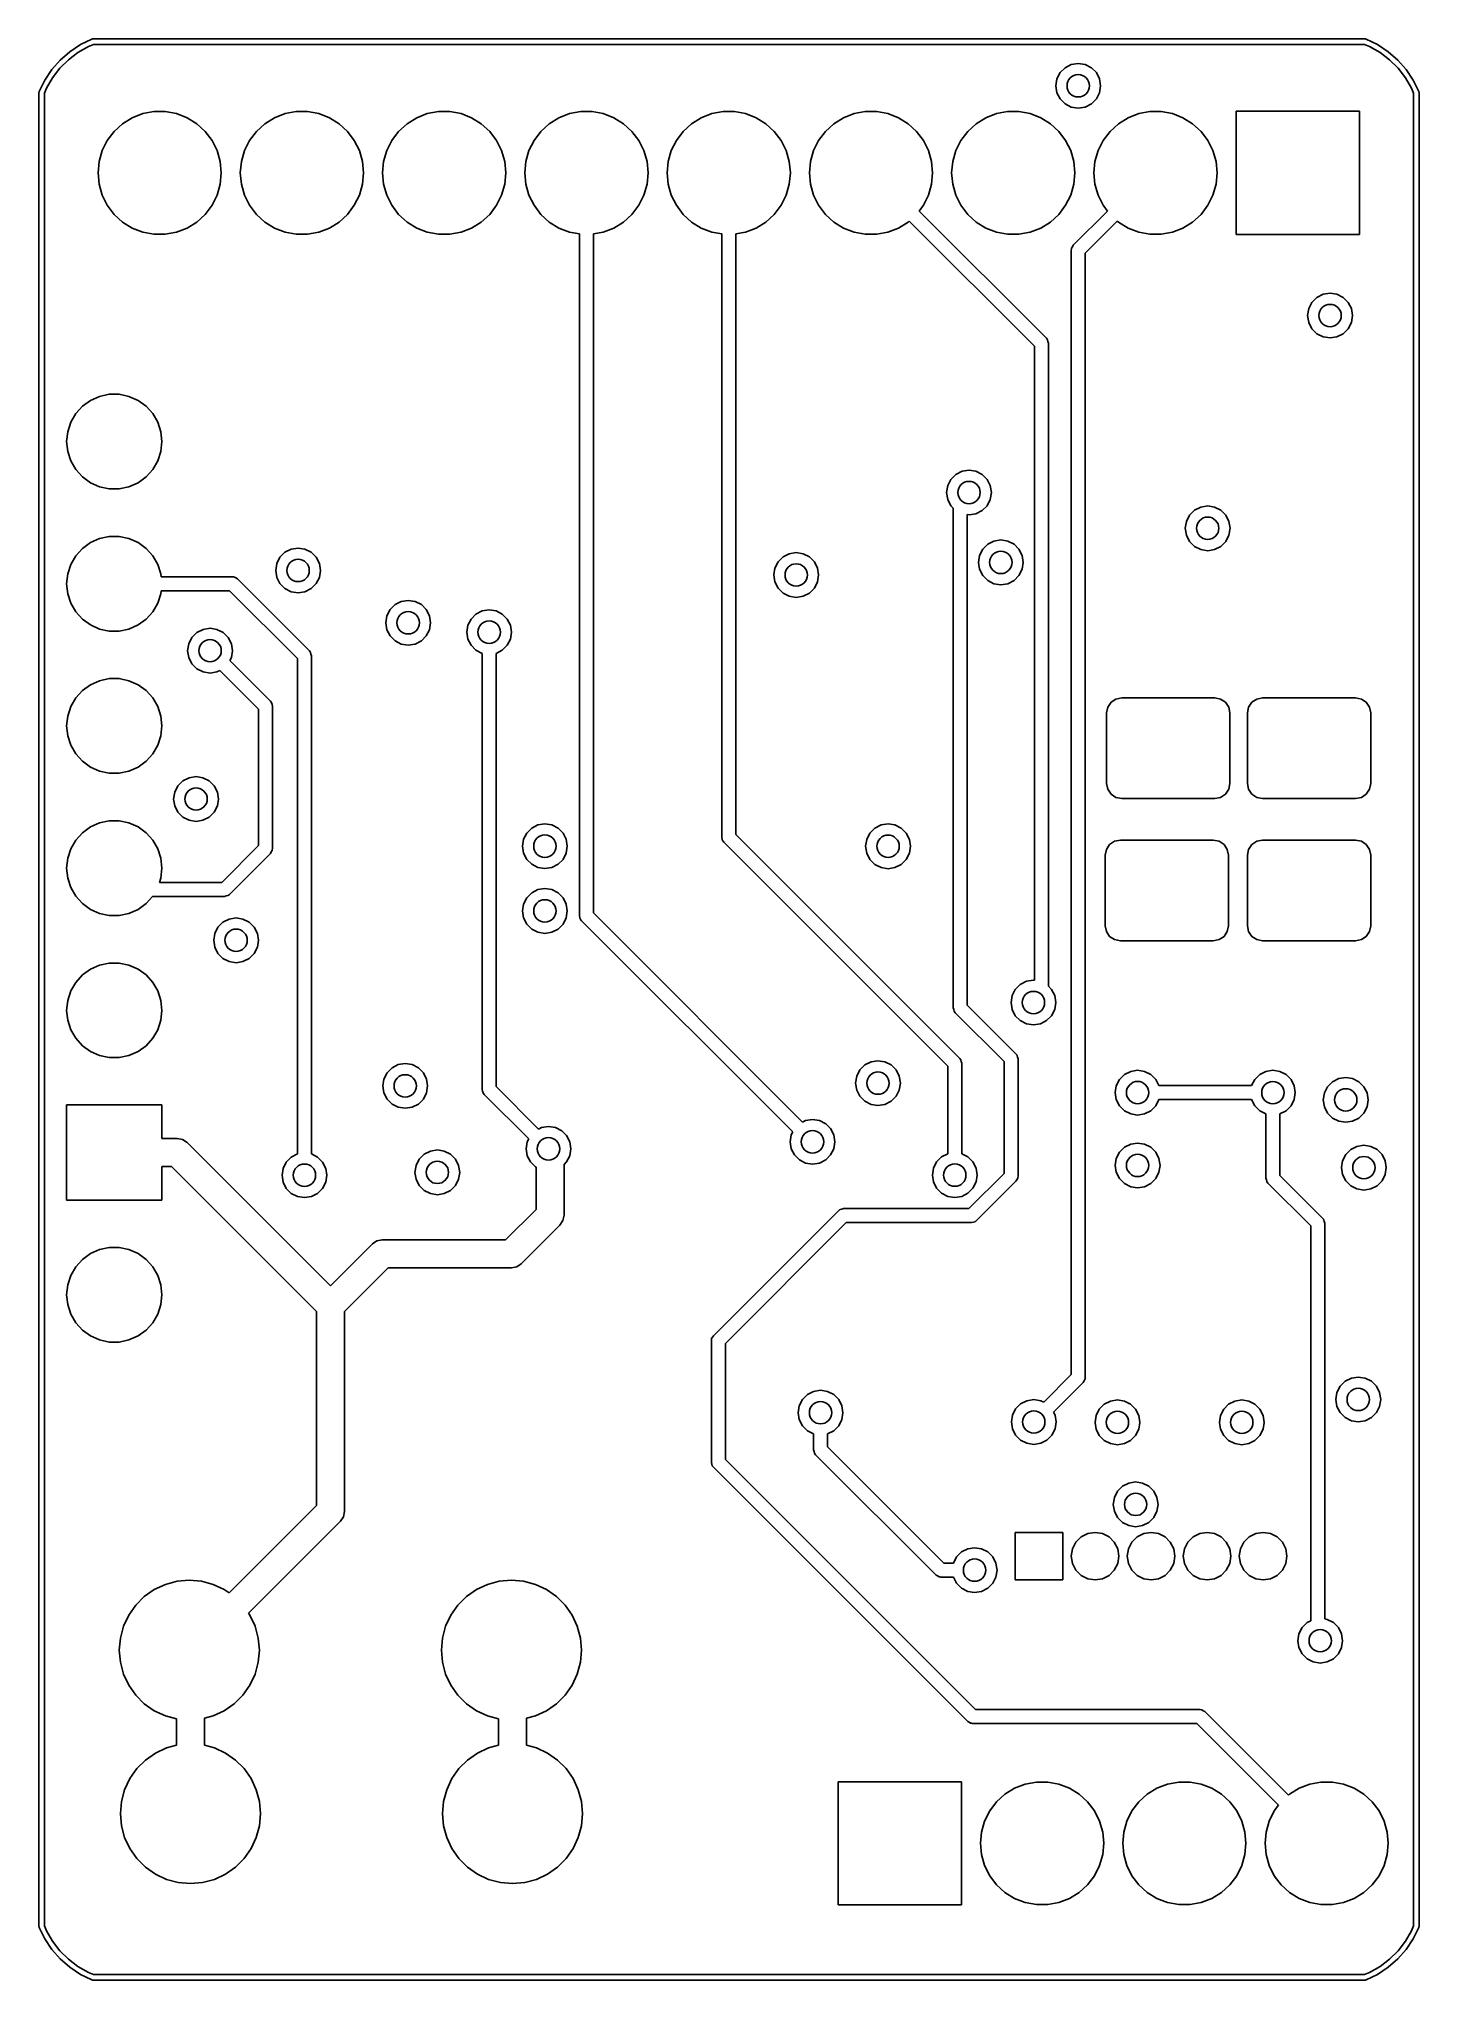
# Model space of a CAD drawing. Extents: x 48.3 to 73, y -74 to -39.4.
import ezdxf

# ---------------------------------------------------------------- set-up
doc = ezdxf.new("R2010")
doc.units = 0
doc.layers.add('BLACK', color=7, linetype='CONTINUOUS')

msp = doc.modelspace()

# ---------------------------------------------------------------- linework, layer by layer
at = {"layer": 'BLACK', "linetype": 'CONTINUOUS'}
for p, q in [((48.8621, -39.5885), (49.0512, -39.4626)), ((49.194, -39.4958), (49.0081, -39.6027)), ((49.0512, -39.4626), (49.2551, -39.3624)), ((49.2841, -39.4586), (49.194, -39.4958)), ((49.2551, -39.3624), (49.2673, -39.3614)), ((49.2551, -39.3624), (49.2551, -39.3624)), ((49.2673, -39.3614), (49.2741, -39.3586)), ((49.2741, -39.3586), (71.9887, -39.3586)), ((71.9788, -39.4586), (49.2841, -39.4586)), ((72.0688, -39.4957), (71.9788, -39.4586)), ((71.9887, -39.3586), (71.9956, -39.3614)), ((71.9956, -39.3614), (72.0078, -39.3624)), ((72.0078, -39.3624), (72.2117, -39.4625)), ((72.2548, -39.6027), (72.0688, -39.4957)), ((72.2117, -39.4625), (72.4007, -39.5884)), ((48.5411, -39.9086), (48.6911, -39.738)), ((48.8377, -39.7331), (48.6858, -39.8845)), ((48.6911, -39.738), (48.8621, -39.5885)), ((49.0081, -39.6027), (48.8377, -39.7331)), ((66.5428, -39.9624), (66.6313, -39.8739)), ((66.6313, -39.8739), (66.7428, -39.8171)), ((66.7428, -39.8171), (66.8664, -39.7975)), ((66.8664, -39.7975), (66.99, -39.8171)), ((66.99, -39.8171), (67.1015, -39.8739)), ((67.1015, -39.8739), (67.19, -39.9624)), ((72.4252, -39.733), (72.2548, -39.6027)), ((72.4007, -39.5884), (72.5717, -39.738)), ((72.5771, -39.8845), (72.4252, -39.733)), ((72.5717, -39.738), (72.7218, -39.9085)), ((48.3138, -40.3008), (48.4146, -40.0972)), ((48.4146, -40.0972), (48.5411, -39.9086)), ((48.5549, -40.0545), (48.4474, -40.2402)), ((48.6858, -39.8845), (48.5549, -40.0545)), ((66.4664, -40.1975), (66.486, -40.0739)), ((66.486, -40.3211), (66.4664, -40.1975)), ((66.486, -40.0739), (66.5428, -39.9624)), ((67.19, -39.9624), (67.2468, -40.0739)), ((67.2468, -40.0739), (67.2664, -40.1975)), ((67.2664, -40.1975), (67.2468, -40.3211)), ((72.7079, -40.0545), (72.5771, -39.8845)), ((72.8155, -40.2402), (72.7079, -40.0545)), ((72.7218, -39.9085), (72.8482, -40.0972)), ((72.8482, -40.0972), (72.949, -40.3008)), ((48.31, -40.32), (48.3128, -40.3131)), ((48.31, -73.0768), (48.31, -40.32)), ((48.3128, -40.3131), (48.3138, -40.3008)), ((48.4474, -40.2402), (48.41, -40.33)), ((48.41, -40.33), (48.41, -73.0668)), ((66.5428, -40.4326), (66.486, -40.3211)), ((66.6313, -40.5211), (66.5428, -40.4326)), ((66.7428, -40.5779), (66.6313, -40.5211)), ((67.1015, -40.5211), (66.99, -40.5779)), ((67.19, -40.4326), (67.1015, -40.5211)), ((67.2468, -40.3211), (67.19, -40.4326)), ((72.8528, -40.3299), (72.8155, -40.2402)), ((72.8528, -73.0668), (72.8528, -40.3299)), ((72.949, -40.3008), (72.949, -40.3008)), ((72.949, -40.3008), (72.95, -40.3131)), ((72.95, -40.3131), (72.9528, -40.32)), ((72.9528, -40.32), (72.9528, -73.0768)), ((49.6535, -41.0123), (49.8035, -40.8756)), ((49.8035, -40.8756), (49.9761, -40.7687)), ((49.9761, -40.7687), (50.1654, -40.6954)), ((50.1654, -40.6954), (50.3649, -40.6581)), ((50.3649, -40.6581), (50.5679, -40.6581)), ((50.5679, -40.6581), (50.7674, -40.6954)), ((50.7674, -40.6954), (50.9567, -40.7687)), ((50.9567, -40.7687), (51.1293, -40.8756)), ((51.1293, -40.8756), (51.2793, -41.0123)), ((52.1935, -41.0123), (52.3435, -40.8756)), ((52.3435, -40.8756), (52.5161, -40.7687)), ((52.5161, -40.7687), (52.7054, -40.6954)), ((52.7054, -40.6954), (52.9049, -40.6581)), ((52.9049, -40.6581), (53.1079, -40.6581)), ((53.1079, -40.6581), (53.3074, -40.6954)), ((53.3074, -40.6954), (53.4967, -40.7687)), ((53.4967, -40.7687), (53.6693, -40.8756)), ((53.6693, -40.8756), (53.8193, -41.0123)), ((54.7335, -41.0123), (54.8835, -40.8756)), ((54.8835, -40.8756), (55.0561, -40.7687)), ((55.0561, -40.7687), (55.2454, -40.6954)), ((55.2454, -40.6954), (55.4449, -40.6581)), ((55.4449, -40.6581), (55.6479, -40.6581)), ((55.6479, -40.6581), (55.8474, -40.6954)), ((55.8474, -40.6954), (56.0367, -40.7687)), ((56.0367, -40.7687), (56.2093, -40.8756)), ((56.2093, -40.8756), (56.3593, -41.0123)), ((57.2735, -41.0123), (57.4235, -40.8756)), ((57.4235, -40.8756), (57.5961, -40.7687)), ((57.5961, -40.7687), (57.7854, -40.6954)), ((57.7854, -40.6954), (57.9849, -40.6581)), ((57.9849, -40.6581), (58.1879, -40.6581)), ((58.1879, -40.6581), (58.3874, -40.6954)), ((58.3874, -40.6954), (58.5767, -40.7687)), ((58.5767, -40.7687), (58.7493, -40.8756)), ((58.7493, -40.8756), (58.8993, -41.0123)), ((59.8135, -41.0123), (59.9635, -40.8756)), ((59.9635, -40.8756), (60.1361, -40.7687)), ((60.1361, -40.7687), (60.3254, -40.6954)), ((60.3254, -40.6954), (60.5249, -40.6581)), ((60.5249, -40.6581), (60.7279, -40.6581)), ((60.7279, -40.6581), (60.9274, -40.6954)), ((60.9274, -40.6954), (61.1167, -40.7687)), ((61.1167, -40.7687), (61.2893, -40.8756)), ((61.2893, -40.8756), (61.4393, -41.0123)), ((62.3535, -41.0123), (62.5035, -40.8756)), ((62.5035, -40.8756), (62.6761, -40.7687)), ((62.6761, -40.7687), (62.8654, -40.6954)), ((62.8654, -40.6954), (63.0649, -40.6581)), ((63.0649, -40.6581), (63.2679, -40.6581)), ((63.2679, -40.6581), (63.4674, -40.6954)), ((63.4674, -40.6954), (63.6567, -40.7687)), ((63.6567, -40.7687), (63.8293, -40.8756)), ((63.8293, -40.8756), (63.9793, -41.0123)), ((64.8935, -41.0123), (65.0435, -40.8756)), ((65.0435, -40.8756), (65.2161, -40.7687)), ((65.2161, -40.7687), (65.4054, -40.6954)), ((65.4054, -40.6954), (65.6049, -40.6581)), ((65.6049, -40.6581), (65.8079, -40.6581)), ((65.8079, -40.6581), (66.0074, -40.6954)), ((66.0074, -40.6954), (66.1967, -40.7687)), ((66.1967, -40.7687), (66.3693, -40.8756)), ((66.3693, -40.8756), (66.5193, -41.0123)), ((66.8664, -40.5975), (66.7428, -40.5779)), ((66.99, -40.5779), (66.8664, -40.5975)), ((67.4335, -41.0123), (67.5835, -40.8756)), ((67.5835, -40.8756), (67.7561, -40.7687)), ((67.7561, -40.7687), (67.9454, -40.6954)), ((67.9454, -40.6954), (68.1449, -40.6581)), ((68.1449, -40.6581), (68.3479, -40.6581)), ((68.3479, -40.6581), (68.5474, -40.6954)), ((68.5474, -40.6954), (68.7367, -40.7687)), ((68.7367, -40.7687), (68.9093, -40.8756)), ((68.9093, -40.8756), (69.0593, -41.0123)), ((69.6864, -42.8534), (69.6864, -40.6534)), ((69.6864, -40.6534), (71.8864, -40.6534)), ((71.8864, -40.6534), (71.8864, -42.8534)), ((49.4407, -41.356), (49.5312, -41.1743)), ((49.5312, -41.1743), (49.6535, -41.0123)), ((51.2793, -41.0123), (51.4017, -41.1743)), ((51.4017, -41.1743), (51.4921, -41.356)), ((51.9807, -41.356), (52.0712, -41.1743)), ((52.0712, -41.1743), (52.1935, -41.0123)), ((53.8193, -41.0123), (53.9417, -41.1743)), ((53.9417, -41.1743), (54.0321, -41.356)), ((54.5207, -41.356), (54.6112, -41.1743)), ((54.6112, -41.1743), (54.7335, -41.0123)), ((56.3593, -41.0123), (56.4817, -41.1743)), ((56.4817, -41.1743), (56.5721, -41.356)), ((57.0607, -41.356), (57.1512, -41.1743)), ((57.1512, -41.1743), (57.2735, -41.0123)), ((58.8993, -41.0123), (59.0217, -41.1743)), ((59.0217, -41.1743), (59.1121, -41.356)), ((59.6007, -41.356), (59.6912, -41.1743)), ((59.6912, -41.1743), (59.8135, -41.0123)), ((61.4393, -41.0123), (61.5617, -41.1743)), ((61.5617, -41.1743), (61.6521, -41.356)), ((62.1407, -41.356), (62.2312, -41.1743)), ((62.2312, -41.1743), (62.3535, -41.0123)), ((63.9793, -41.0123), (64.1017, -41.1743)), ((64.1017, -41.1743), (64.1921, -41.356)), ((64.6807, -41.356), (64.7712, -41.1743)), ((64.7712, -41.1743), (64.8935, -41.0123)), ((66.5193, -41.0123), (66.6417, -41.1743)), ((66.6417, -41.1743), (66.7321, -41.356)), ((67.2207, -41.356), (67.3112, -41.1743)), ((67.3112, -41.1743), (67.4335, -41.0123)), ((69.0593, -41.0123), (69.1817, -41.1743)), ((69.1817, -41.1743), (69.2721, -41.356)), ((49.3664, -41.7534), (49.3851, -41.5513)), ((49.3851, -41.5513), (49.4407, -41.356)), ((51.4921, -41.356), (51.5477, -41.5513)), ((51.5477, -41.5513), (51.5664, -41.7534)), ((51.9064, -41.7534), (51.9251, -41.5513)), ((51.9251, -41.5513), (51.9807, -41.356)), ((54.0321, -41.356), (54.0877, -41.5513)), ((54.0877, -41.5513), (54.1064, -41.7534)), ((54.4464, -41.7534), (54.4651, -41.5513)), ((54.4651, -41.5513), (54.5207, -41.356)), ((56.5721, -41.356), (56.6277, -41.5513)), ((56.6277, -41.5513), (56.6464, -41.7534)), ((56.9864, -41.7534), (57.0052, -41.5513)), ((57.0052, -41.5513), (57.0607, -41.356)), ((59.1121, -41.356), (59.1677, -41.5513)), ((59.1677, -41.5513), (59.1864, -41.7534)), ((59.5264, -41.7534), (59.5451, -41.5513)), ((59.5451, -41.5513), (59.6007, -41.356)), ((61.6521, -41.356), (61.7077, -41.5513)), ((61.7077, -41.5513), (61.7264, -41.7534)), ((62.0664, -41.7534), (62.0851, -41.5513)), ((62.0851, -41.5513), (62.1407, -41.356)), ((64.1921, -41.356), (64.2477, -41.5513)), ((64.2477, -41.5513), (64.2664, -41.7534)), ((64.6064, -41.7534), (64.6251, -41.5513)), ((64.6251, -41.5513), (64.6807, -41.356)), ((66.7321, -41.356), (66.7877, -41.5513)), ((66.7877, -41.5513), (66.8064, -41.7534)), ((67.1464, -41.7534), (67.1651, -41.5513)), ((67.1651, -41.5513), (67.2207, -41.356)), ((69.2721, -41.356), (69.3277, -41.5513)), ((69.3277, -41.5513), (69.3464, -41.7534)), ((49.3851, -41.9555), (49.3664, -41.7534)), ((49.4407, -42.1507), (49.3851, -41.9555)), ((51.5477, -41.9555), (51.4921, -42.1507)), ((51.5664, -41.7534), (51.5477, -41.9555)), ((51.9251, -41.9555), (51.9064, -41.7534)), ((51.9807, -42.1507), (51.9251, -41.9555)), ((54.0877, -41.9555), (54.0321, -42.1507)), ((54.1064, -41.7534), (54.0877, -41.9555)), ((54.4651, -41.9555), (54.4464, -41.7534)), ((54.5207, -42.1507), (54.4651, -41.9555)), ((56.6277, -41.9555), (56.5721, -42.1507)), ((56.6464, -41.7534), (56.6277, -41.9555)), ((57.0052, -41.9555), (56.9864, -41.7534)), ((57.0607, -42.1507), (57.0052, -41.9555)), ((59.1677, -41.9555), (59.1121, -42.1507)), ((59.1864, -41.7534), (59.1677, -41.9555)), ((59.5451, -41.9555), (59.5264, -41.7534)), ((59.6007, -42.1507), (59.5451, -41.9555)), ((61.7077, -41.9555), (61.6521, -42.1507)), ((61.7264, -41.7534), (61.7077, -41.9555)), ((62.0851, -41.9555), (62.0664, -41.7534)), ((62.1407, -42.1507), (62.0851, -41.9555)), ((64.2477, -41.9555), (64.1921, -42.1507)), ((64.2664, -41.7534), (64.2477, -41.9555)), ((64.6251, -41.9555), (64.6064, -41.7534)), ((64.6807, -42.1507), (64.6251, -41.9555)), ((66.7877, -41.9555), (66.7321, -42.1507)), ((66.8064, -41.7534), (66.7877, -41.9555)), ((67.1651, -41.9555), (67.1464, -41.7534)), ((67.2207, -42.1507), (67.1651, -41.9555)), ((69.3277, -41.9555), (69.2721, -42.1507)), ((69.3464, -41.7534), (69.3277, -41.9555)), ((49.5312, -42.3325), (49.4407, -42.1507)), ((51.4921, -42.1507), (51.4017, -42.3325)), ((52.0712, -42.3325), (51.9807, -42.1507)), ((54.0321, -42.1507), (53.9417, -42.3325)), ((54.6112, -42.3325), (54.5207, -42.1507)), ((56.5721, -42.1507), (56.4817, -42.3325)), ((57.1512, -42.3325), (57.0607, -42.1507)), ((59.1121, -42.1507), (59.0217, -42.3325)), ((59.6912, -42.3325), (59.6007, -42.1507)), ((61.6521, -42.1507), (61.5617, -42.3325)), ((62.2312, -42.3325), (62.1407, -42.1507)), ((64.1921, -42.1507), (64.1017, -42.3325)), ((64.7712, -42.3325), (64.6807, -42.1507)), ((66.7321, -42.1507), (66.6417, -42.3325)), ((67.3112, -42.3325), (67.2207, -42.1507)), ((69.2721, -42.1507), (69.1817, -42.3325)), ((49.6535, -42.4944), (49.5312, -42.3325)), ((49.8035, -42.6312), (49.6535, -42.4944)), ((49.9761, -42.7381), (49.8035, -42.6312)), ((51.1293, -42.6312), (50.9567, -42.7381)), ((51.2793, -42.4944), (51.1293, -42.6312)), ((51.4017, -42.3325), (51.2793, -42.4944)), ((52.1935, -42.4944), (52.0712, -42.3325)), ((52.3435, -42.6312), (52.1935, -42.4944)), ((52.5161, -42.7381), (52.3435, -42.6312)), ((53.6693, -42.6312), (53.4967, -42.7381)), ((53.8193, -42.4944), (53.6693, -42.6312)), ((53.9417, -42.3325), (53.8193, -42.4944)), ((54.7335, -42.4944), (54.6112, -42.3325)), ((54.8835, -42.6312), (54.7335, -42.4944)), ((55.0561, -42.7381), (54.8835, -42.6312)), ((56.2093, -42.6312), (56.0367, -42.7381)), ((56.3593, -42.4944), (56.2093, -42.6312)), ((56.4817, -42.3325), (56.3593, -42.4944)), ((57.2735, -42.4944), (57.1512, -42.3325)), ((57.4235, -42.6312), (57.2735, -42.4944)), ((57.5961, -42.7381), (57.4235, -42.6312)), ((58.7493, -42.6312), (58.5767, -42.7381)), ((58.8993, -42.4944), (58.7493, -42.6312)), ((59.0217, -42.3325), (58.8993, -42.4944)), ((59.8135, -42.4944), (59.6912, -42.3325)), ((59.9635, -42.6312), (59.8135, -42.4944)), ((60.1361, -42.7381), (59.9635, -42.6312)), ((61.2893, -42.6312), (61.1167, -42.7381)), ((61.4393, -42.4944), (61.2893, -42.6312)), ((61.5617, -42.3325), (61.4393, -42.4944)), ((62.3535, -42.4944), (62.2312, -42.3325)), ((62.5035, -42.6312), (62.3535, -42.4944)), ((62.6761, -42.7381), (62.5035, -42.6312)), ((63.8293, -42.6312), (63.6567, -42.7381)), ((63.8493, -42.613), (63.8293, -42.6312)), ((66.0851, -44.8489), (63.8493, -42.613)), ((64.1017, -42.3325), (64.0245, -42.4347)), ((64.0245, -42.4347), (66.2985, -44.7087)), ((64.8935, -42.4944), (64.7712, -42.3325)), ((65.0435, -42.6312), (64.8935, -42.4944)), ((65.2161, -42.7381), (65.0435, -42.6312)), ((66.3693, -42.6312), (66.1967, -42.7381)), ((66.5193, -42.4944), (66.3693, -42.6312)), ((66.6417, -42.3325), (66.5193, -42.4944)), ((66.778, -43.045), (67.3884, -42.4347)), ((67.5636, -42.613), (66.9914, -43.1852)), ((67.3884, -42.4347), (67.3112, -42.3325)), ((67.5835, -42.6312), (67.5636, -42.613)), ((67.7561, -42.7381), (67.5835, -42.6312)), ((68.9093, -42.6312), (68.7367, -42.7381)), ((69.0593, -42.4944), (68.9093, -42.6312)), ((69.1817, -42.3325), (69.0593, -42.4944)), ((50.1654, -42.8114), (49.9761, -42.7381)), ((50.3649, -42.8487), (50.1654, -42.8114)), ((50.5679, -42.8487), (50.3649, -42.8487)), ((50.7674, -42.8114), (50.5679, -42.8487)), ((50.9567, -42.7381), (50.7674, -42.8114)), ((52.7054, -42.8114), (52.5161, -42.7381)), ((52.9049, -42.8487), (52.7054, -42.8114)), ((53.1079, -42.8487), (52.9049, -42.8487)), ((53.3074, -42.8114), (53.1079, -42.8487)), ((53.4967, -42.7381), (53.3074, -42.8114)), ((55.2454, -42.8114), (55.0561, -42.7381)), ((55.4449, -42.8487), (55.2454, -42.8114)), ((55.6479, -42.8487), (55.4449, -42.8487)), ((55.8474, -42.8114), (55.6479, -42.8487)), ((56.0367, -42.7381), (55.8474, -42.8114)), ((57.7854, -42.8114), (57.5961, -42.7381)), ((57.9614, -42.8443), (57.7854, -42.8114)), ((57.9614, -55.026), (57.9614, -42.8443)), ((58.3874, -42.8114), (58.2114, -42.8443)), ((58.2114, -42.8443), (58.2114, -54.9742)), ((58.5767, -42.7381), (58.3874, -42.8114)), ((60.3254, -42.8114), (60.1361, -42.7381)), ((60.5014, -42.8443), (60.3254, -42.8114)), ((60.5014, -53.6234), (60.5014, -42.8443)), ((60.9274, -42.8114), (60.7514, -42.8443)), ((60.7514, -42.8443), (60.7514, -53.5716)), ((61.1167, -42.7381), (60.9274, -42.8114)), ((62.8654, -42.8114), (62.6761, -42.7381)), ((63.0649, -42.8487), (62.8654, -42.8114)), ((63.2679, -42.8487), (63.0649, -42.8487)), ((63.4674, -42.8114), (63.2679, -42.8487)), ((63.6567, -42.7381), (63.4674, -42.8114)), ((65.4054, -42.8114), (65.2161, -42.7381)), ((65.6049, -42.8487), (65.4054, -42.8114)), ((65.8079, -42.8487), (65.6049, -42.8487)), ((66.0074, -42.8114), (65.8079, -42.8487)), ((66.1967, -42.7381), (66.0074, -42.8114)), ((67.9454, -42.8114), (67.7561, -42.7381)), ((68.1449, -42.8487), (67.9454, -42.8114)), ((68.3479, -42.8487), (68.1449, -42.8487)), ((68.5474, -42.8114), (68.3479, -42.8487)), ((68.7367, -42.7381), (68.5474, -42.8114)), ((71.8864, -42.8534), (69.6864, -42.8534)), ((66.7414, -43.1334), (66.7446, -43.1113)), ((66.7414, -63.2216), (66.7414, -43.1334)), ((66.7443, -43.1068), (66.7456, -43.1044)), ((66.7446, -43.1113), (66.7443, -43.1068)), ((66.7456, -43.1044), (66.7465, -43.0982)), ((66.7465, -43.0982), (66.7632, -43.0721)), ((66.7632, -43.0721), (66.778, -43.045)), ((66.9914, -43.1852), (66.9914, -63.2734)), ((71.0383, -44.0673), (71.1268, -43.9788)), ((71.1268, -43.9788), (71.2383, -43.922)), ((71.2383, -43.922), (71.3619, -43.9024)), ((71.3619, -43.9024), (71.4855, -43.922)), ((71.4855, -43.922), (71.597, -43.9788)), ((71.597, -43.9788), (71.6855, -44.0673)), ((70.9619, -44.3024), (70.9815, -44.1788)), ((70.9815, -44.426), (70.9619, -44.3024)), ((70.9815, -44.1788), (71.0383, -44.0673)), ((71.6855, -44.0673), (71.7423, -44.1788)), ((71.7423, -44.1788), (71.7619, -44.3024)), ((71.7619, -44.3024), (71.7423, -44.426)), ((66.2985, -44.7087), (66.3119, -44.7266)), ((66.3119, -44.7266), (66.3153, -44.7295)), ((66.3153, -44.7295), (66.316, -44.7321)), ((66.316, -44.7321), (66.3198, -44.7372)), ((71.0383, -44.5375), (70.9815, -44.426)), ((71.1268, -44.626), (71.0383, -44.5375)), ((71.2383, -44.6828), (71.1268, -44.626)), ((71.3619, -44.7024), (71.2383, -44.6828)), ((71.4855, -44.6828), (71.3619, -44.7024)), ((71.597, -44.626), (71.4855, -44.6828)), ((71.6855, -44.5375), (71.597, -44.626)), ((71.7423, -44.426), (71.6855, -44.5375)), ((66.0851, -56.1768), (66.0851, -44.8489)), ((66.3198, -44.7372), (66.3264, -44.7674)), ((66.3264, -44.7674), (66.3351, -44.7971)), ((66.3351, -44.7971), (66.3351, -56.2835)), ((49.2314, -45.8173), (49.3938, -45.745)), ((49.3938, -45.745), (49.5676, -45.708)), ((49.5676, -45.708), (49.7453, -45.708)), ((49.7453, -45.708), (49.9191, -45.745)), ((49.9191, -45.745), (50.0814, -45.8173)), ((48.8799, -46.2077), (48.9688, -46.0538)), ((48.9688, -46.0538), (49.0877, -45.9217)), ((49.0877, -45.9217), (49.2314, -45.8173)), ((50.0814, -45.8173), (50.2252, -45.9217)), ((50.2252, -45.9217), (50.3441, -46.0538)), ((50.3441, -46.0538), (50.4329, -46.2077)), ((48.8064, -46.5534), (48.825, -46.3767)), ((48.825, -46.3767), (48.8799, -46.2077)), ((50.4329, -46.2077), (50.4878, -46.3767)), ((50.4878, -46.3767), (50.5064, -46.5534)), ((48.825, -46.7301), (48.8064, -46.5534)), ((48.8799, -46.8991), (48.825, -46.7301)), ((50.4878, -46.7301), (50.4329, -46.8991)), ((50.5064, -46.5534), (50.4878, -46.7301)), ((48.9688, -47.053), (48.8799, -46.8991)), ((49.0877, -47.1851), (48.9688, -47.053)), ((50.3441, -47.053), (50.2252, -47.1851)), ((50.4329, -46.8991), (50.3441, -47.053)), ((64.5928, -47.2283), (64.6813, -47.1398)), ((64.6813, -47.1398), (64.7928, -47.083)), ((64.7928, -47.083), (64.9164, -47.0634)), ((64.9164, -47.0634), (65.04, -47.083)), ((65.04, -47.083), (65.1515, -47.1398)), ((65.1515, -47.1398), (65.24, -47.2283)), ((49.2314, -47.2895), (49.0877, -47.1851)), ((49.3938, -47.3618), (49.2314, -47.2895)), ((49.5676, -47.3987), (49.3938, -47.3618)), ((49.7453, -47.3987), (49.5676, -47.3987)), ((49.9191, -47.3618), (49.7453, -47.3987)), ((50.0814, -47.2895), (49.9191, -47.3618)), ((50.2252, -47.1851), (50.0814, -47.2895)), ((64.5164, -47.4634), (64.536, -47.3398)), ((64.536, -47.587), (64.5164, -47.4634)), ((64.536, -47.3398), (64.5928, -47.2283)), ((65.24, -47.2283), (65.2968, -47.3398)), ((65.2968, -47.3398), (65.3164, -47.4634)), ((65.3164, -47.4634), (65.2968, -47.587)), ((64.5928, -47.6985), (64.536, -47.587)), ((64.6349, -47.7406), (64.5928, -47.6985)), ((64.6349, -56.6715), (64.6349, -47.7406)), ((65.04, -47.8438), (64.9164, -47.8634)), ((65.1515, -47.787), (65.04, -47.8438)), ((65.24, -47.6985), (65.1515, -47.787)), ((65.2968, -47.587), (65.24, -47.6985)), ((68.8539, -47.8672), (68.9424, -47.7787)), ((68.9424, -47.7787), (69.0539, -47.7219)), ((69.0539, -47.7219), (69.1775, -47.7023)), ((69.1775, -47.7023), (69.3011, -47.7219)), ((69.3011, -47.7219), (69.4126, -47.7787)), ((69.4126, -47.7787), (69.5011, -47.8672)), ((64.9164, -47.8634), (64.8849, -47.8584)), ((64.8849, -47.8584), (64.8849, -56.6197)), ((68.7775, -48.1023), (68.797, -47.9787)), ((68.797, -48.2259), (68.7775, -48.1023)), ((68.797, -47.9787), (68.8539, -47.8672)), ((69.5011, -47.8672), (69.5579, -47.9787)), ((69.5579, -47.9787), (69.5775, -48.1023)), ((69.5775, -48.1023), (69.5579, -48.2259)), ((48.9688, -48.5938), (49.0877, -48.4617)), ((49.0877, -48.4617), (49.2314, -48.3573)), ((49.2314, -48.3573), (49.3938, -48.285)), ((49.3938, -48.285), (49.5676, -48.248)), ((49.5676, -48.248), (49.7453, -48.248)), ((49.7453, -48.248), (49.9191, -48.285)), ((49.9191, -48.285), (50.0814, -48.3573)), ((50.0814, -48.3573), (50.2252, -48.4617)), ((50.2252, -48.4617), (50.3441, -48.5938)), ((52.6144, -48.6198), (52.7029, -48.5313)), ((52.7029, -48.5313), (52.8144, -48.4745)), ((52.8144, -48.4745), (52.938, -48.4549)), ((52.938, -48.4549), (53.0616, -48.4745)), ((53.0616, -48.4745), (53.1731, -48.5313)), ((53.1731, -48.5313), (53.2616, -48.6198)), ((61.7085, -48.5559), (61.8321, -48.5363)), ((61.8321, -48.5363), (61.9557, -48.5559)), ((65.1046, -48.5876), (65.1614, -48.4761)), ((65.1614, -48.4761), (65.2499, -48.3876)), ((65.2499, -48.3876), (65.3614, -48.3308)), ((65.3614, -48.3308), (65.485, -48.3112)), ((65.485, -48.3112), (65.6086, -48.3308)), ((65.6086, -48.3308), (65.7201, -48.3876)), ((65.7201, -48.3876), (65.8086, -48.4761)), ((65.8086, -48.4761), (65.8654, -48.5876)), ((68.8539, -48.3374), (68.797, -48.2259)), ((68.9424, -48.4259), (68.8539, -48.3374)), ((69.0539, -48.4828), (68.9424, -48.4259)), ((69.1775, -48.5023), (69.0539, -48.4828)), ((69.3011, -48.4828), (69.1775, -48.5023)), ((69.4126, -48.4259), (69.3011, -48.4828)), ((69.5011, -48.3374), (69.4126, -48.4259)), ((69.5579, -48.2259), (69.5011, -48.3374)), ((48.825, -48.9167), (48.8799, -48.7477)), ((48.8799, -48.7477), (48.9688, -48.5938)), ((50.3441, -48.5938), (50.4329, -48.7477)), ((50.4329, -48.7477), (50.4878, -48.9167)), ((52.538, -48.8549), (52.5576, -48.7313)), ((52.5576, -48.9785), (52.538, -48.8549)), ((52.5576, -48.7313), (52.6144, -48.6198)), ((53.2616, -48.6198), (53.3184, -48.7313)), ((53.3184, -48.7313), (53.338, -48.8549)), ((53.338, -48.8549), (53.3184, -48.9785)), ((61.4321, -48.9363), (61.4517, -48.8127)), ((61.4517, -48.8127), (61.5085, -48.7012)), ((61.5085, -48.7012), (61.597, -48.6127)), ((61.597, -48.6127), (61.7085, -48.5559)), ((61.9557, -48.5559), (62.0672, -48.6127)), ((62.0672, -48.6127), (62.1557, -48.7012)), ((62.1557, -48.7012), (62.2125, -48.8127)), ((62.2125, -48.8127), (62.2321, -48.9363)), ((65.085, -48.7112), (65.1046, -48.5876)), ((65.1046, -48.8348), (65.085, -48.7112)), ((65.1614, -48.9463), (65.1046, -48.8348)), ((65.8654, -48.8348), (65.8086, -48.9463)), ((65.8654, -48.5876), (65.885, -48.7112)), ((65.885, -48.7112), (65.8654, -48.8348)), ((48.8064, -49.0934), (48.825, -48.9167)), ((48.825, -49.2701), (48.8064, -49.0934)), ((50.4878, -48.9167), (50.4933, -48.9684)), ((50.4933, -49.2184), (50.4878, -49.2701)), ((50.4933, -48.9684), (51.7664, -48.9684)), ((51.7146, -49.2184), (50.4933, -49.2184)), ((52.9263, -50.4301), (51.7146, -49.2184)), ((51.7664, -48.9684), (51.7885, -48.9716)), ((51.7885, -48.9716), (51.793, -48.9712)), ((51.793, -48.9712), (51.7954, -48.9725)), ((51.7954, -48.9725), (51.8016, -48.9734)), ((51.8016, -48.9734), (51.8277, -48.9902)), ((51.8277, -48.9902), (51.8548, -49.005)), ((51.8548, -49.005), (53.1397, -50.2899)), ((52.6144, -49.09), (52.5576, -48.9785)), ((52.7029, -49.1785), (52.6144, -49.09)), ((52.8144, -49.2353), (52.7029, -49.1785)), ((52.938, -49.2549), (52.8144, -49.2353)), ((53.0616, -49.2353), (52.938, -49.2549)), ((53.1731, -49.1785), (53.0616, -49.2353)), ((53.2616, -49.09), (53.1731, -49.1785)), ((53.3184, -48.9785), (53.2616, -49.09)), ((61.4517, -49.0599), (61.4321, -48.9363)), ((61.5085, -49.1714), (61.4517, -49.0599)), ((61.597, -49.2599), (61.5085, -49.1714)), ((62.1557, -49.1714), (62.0672, -49.2599)), ((62.2125, -49.0599), (62.1557, -49.1714)), ((62.2321, -48.9363), (62.2125, -49.0599)), ((65.2499, -49.0348), (65.1614, -48.9463)), ((65.3614, -49.0916), (65.2499, -49.0348)), ((65.485, -49.1112), (65.3614, -49.0916)), ((65.6086, -49.0916), (65.485, -49.1112)), ((65.7201, -49.0348), (65.6086, -49.0916)), ((65.8086, -48.9463), (65.7201, -49.0348)), ((48.8799, -49.4391), (48.825, -49.2701)), ((48.9688, -49.593), (48.8799, -49.4391)), ((50.4329, -49.4391), (50.3441, -49.593)), ((50.4878, -49.2701), (50.4329, -49.4391)), ((54.5234, -49.6661), (54.5802, -49.5546)), ((54.5802, -49.5546), (54.6687, -49.4661)), ((54.6687, -49.4661), (54.7802, -49.4093)), ((54.7802, -49.4093), (54.9038, -49.3897)), ((54.9038, -49.3897), (55.0274, -49.4093)), ((55.0274, -49.4093), (55.1389, -49.4661)), ((55.1389, -49.4661), (55.2274, -49.5546)), ((55.2274, -49.5546), (55.2842, -49.6661)), ((56.1142, -49.6342), (56.2257, -49.5774)), ((56.2257, -49.5774), (56.3493, -49.5578)), ((56.3493, -49.5578), (56.4729, -49.5774)), ((56.4729, -49.5774), (56.5844, -49.6342)), ((61.7085, -49.3167), (61.597, -49.2599)), ((61.8321, -49.3363), (61.7085, -49.3167)), ((61.9557, -49.3167), (61.8321, -49.3363)), ((62.0672, -49.2599), (61.9557, -49.3167)), ((49.0877, -49.7251), (48.9688, -49.593)), ((49.2314, -49.8295), (49.0877, -49.7251)), ((49.3938, -49.9018), (49.2314, -49.8295)), ((49.5676, -49.9387), (49.3938, -49.9018)), ((49.9191, -49.9018), (49.7453, -49.9387)), ((50.0814, -49.8295), (49.9191, -49.9018)), ((50.2252, -49.7251), (50.0814, -49.8295)), ((50.3441, -49.593), (50.2252, -49.7251)), ((51.1311, -49.965), (51.2426, -49.9082)), ((51.2426, -49.9082), (51.3662, -49.8886)), ((51.3662, -49.8886), (51.4898, -49.9082)), ((51.4898, -49.9082), (51.6013, -49.965)), ((54.5038, -49.7897), (54.5234, -49.6661)), ((54.5234, -49.9133), (54.5038, -49.7897)), ((54.5802, -50.0248), (54.5234, -49.9133)), ((55.2842, -49.9133), (55.2274, -50.0248)), ((55.2842, -49.6661), (55.3038, -49.7897)), ((55.3038, -49.7897), (55.2842, -49.9133)), ((55.9493, -49.9578), (55.9689, -49.8342)), ((55.9689, -49.8342), (56.0257, -49.7227)), ((56.0257, -49.7227), (56.1142, -49.6342)), ((56.5844, -49.6342), (56.6729, -49.7227)), ((56.6729, -49.7227), (56.7297, -49.8342)), ((56.7297, -49.8342), (56.7493, -49.9578)), ((49.7453, -49.9387), (49.5676, -49.9387)), ((50.9662, -50.2886), (50.9858, -50.165)), ((50.9858, -50.165), (51.0426, -50.0535)), ((51.0426, -50.0535), (51.1311, -49.965)), ((51.6013, -49.965), (51.6898, -50.0535)), ((51.6898, -50.0535), (51.7466, -50.165)), ((51.7466, -50.165), (51.7662, -50.2886)), ((54.6687, -50.1133), (54.5802, -50.0248)), ((54.7802, -50.1701), (54.6687, -50.1133)), ((54.9038, -50.1897), (54.7802, -50.1701)), ((55.0274, -50.1701), (54.9038, -50.1897)), ((55.1389, -50.1133), (55.0274, -50.1701)), ((55.2274, -50.0248), (55.1389, -50.1133)), ((55.9689, -50.0814), (55.9493, -49.9578)), ((56.0257, -50.1929), (55.9689, -50.0814)), ((56.1142, -50.2814), (56.0257, -50.1929)), ((56.2243, -50.3375), (56.1142, -50.2814)), ((56.5844, -50.2814), (56.4743, -50.3375)), ((56.6729, -50.1929), (56.5844, -50.2814)), ((56.7297, -50.0814), (56.6729, -50.1929)), ((56.7493, -49.9578), (56.7297, -50.0814)), ((50.9858, -50.4122), (50.9662, -50.2886)), ((51.0426, -50.5237), (50.9858, -50.4122)), ((51.1311, -50.6122), (51.0426, -50.5237)), ((51.2426, -50.669), (51.1311, -50.6122)), ((51.7466, -50.4122), (51.7196, -50.4652)), ((51.7196, -50.4652), (52.4448, -51.1904)), ((51.7662, -50.2886), (51.7466, -50.4122)), ((52.9263, -59.2797), (52.9263, -50.4301)), ((53.1397, -50.2899), (53.1531, -50.3078)), ((53.1531, -50.3078), (53.1565, -50.3107)), ((53.1565, -50.3107), (53.1572, -50.3133)), ((53.1572, -50.3133), (53.161, -50.3184)), ((53.161, -50.3184), (53.1676, -50.3486)), ((53.1676, -50.3486), (53.1763, -50.3783)), ((53.1763, -50.3783), (53.1763, -59.2797)), ((56.2243, -58.1272), (56.2243, -50.3375)), ((56.4743, -50.3375), (56.4743, -58.0754)), ((49.0877, -51.0017), (49.2314, -50.8973)), ((49.2314, -50.8973), (49.3938, -50.825)), ((49.3938, -50.825), (49.5676, -50.788)), ((49.5676, -50.788), (49.7453, -50.788)), ((49.7453, -50.788), (49.9191, -50.825)), ((49.9191, -50.825), (50.0814, -50.8973)), ((50.0814, -50.8973), (50.2252, -51.0017)), ((51.3662, -50.6886), (51.2426, -50.669)), ((51.4898, -50.669), (51.3662, -50.6886)), ((51.5428, -50.642), (51.4898, -50.669)), ((52.2314, -51.3306), (51.5428, -50.642)), ((48.825, -51.4567), (48.8799, -51.2877)), ((48.8799, -51.2877), (48.9688, -51.1338)), ((48.9688, -51.1338), (49.0877, -51.0017)), ((50.2252, -51.0017), (50.3441, -51.1338)), ((50.3441, -51.1338), (50.4329, -51.2877)), ((50.4329, -51.2877), (50.4878, -51.4567)), ((52.4448, -51.1904), (52.4582, -51.2083)), ((52.4582, -51.2083), (52.4616, -51.2112)), ((52.4616, -51.2112), (52.4623, -51.2138)), ((52.4623, -51.2138), (52.4661, -51.2189)), ((52.4661, -51.2189), (52.4727, -51.2491)), ((52.4727, -51.2491), (52.4814, -51.2788)), ((52.4814, -51.2788), (52.4814, -53.8234)), ((67.3732, -51.4013), (67.3937, -51.298)), ((67.3937, -51.298), (67.4522, -51.2104)), ((67.4522, -51.2104), (67.5398, -51.1519)), ((67.5398, -51.1519), (67.6432, -51.1313)), ((67.6432, -51.1313), (69.3032, -51.1313)), ((69.3032, -51.1313), (69.4065, -51.1519)), ((69.4065, -51.1519), (69.4941, -51.2104)), ((69.4941, -51.2104), (69.5526, -51.298)), ((69.5526, -51.298), (69.5732, -51.4013)), ((69.8881, -51.4013), (69.9087, -51.298)), ((69.9087, -51.298), (69.9672, -51.2104)), ((69.9672, -51.2104), (70.0548, -51.1519)), ((70.0548, -51.1519), (70.1581, -51.1313)), ((70.1581, -51.1313), (71.8181, -51.1313)), ((71.8181, -51.1313), (71.9214, -51.1519)), ((71.9214, -51.1519), (72.009, -51.2104)), ((72.009, -51.2104), (72.0676, -51.298)), ((72.0676, -51.298), (72.0881, -51.4013)), ((48.8064, -51.6334), (48.825, -51.4567)), ((48.825, -51.8101), (48.8064, -51.6334)), ((50.4878, -51.4567), (50.5064, -51.6334)), ((50.5064, -51.6334), (50.4878, -51.8101)), ((52.2314, -53.7716), (52.2314, -51.3306)), ((67.3732, -52.6613), (67.3732, -51.4013)), ((69.5732, -51.4013), (69.5732, -52.6613)), ((69.8881, -52.6613), (69.8881, -51.4013)), ((72.0881, -51.4013), (72.0881, -52.6613)), ((48.8799, -51.9791), (48.825, -51.8101)), ((48.9688, -52.133), (48.8799, -51.9791)), ((50.4329, -51.9791), (50.3441, -52.133)), ((50.4878, -51.8101), (50.4329, -51.9791)), ((49.0877, -52.2651), (48.9688, -52.133)), ((49.2314, -52.3695), (49.0877, -52.2651)), ((50.2252, -52.2651), (50.0814, -52.3695)), ((50.3441, -52.133), (50.2252, -52.2651)), ((49.3938, -52.4418), (49.2314, -52.3695)), ((49.5676, -52.4787), (49.3938, -52.4418)), ((49.7453, -52.4787), (49.5676, -52.4787)), ((49.9191, -52.4418), (49.7453, -52.4787)), ((50.0814, -52.3695), (49.9191, -52.4418)), ((50.736, -52.8148), (50.7928, -52.7033)), ((50.7928, -52.7033), (50.8813, -52.6148)), ((50.8813, -52.6148), (50.9928, -52.558)), ((50.9928, -52.558), (51.1164, -52.5384)), ((51.1164, -52.5384), (51.24, -52.558)), ((51.24, -52.558), (51.3515, -52.6148)), ((51.3515, -52.6148), (51.44, -52.7033)), ((51.44, -52.7033), (51.4968, -52.8148)), ((67.3937, -52.7646), (67.3732, -52.6613)), ((69.5732, -52.6613), (69.5526, -52.7646)), ((69.9087, -52.7646), (69.8881, -52.6613)), ((72.0881, -52.6613), (72.0676, -52.7646)), ((50.7164, -52.9384), (50.736, -52.8148)), ((50.736, -53.062), (50.7164, -52.9384)), ((51.4968, -52.8148), (51.5164, -52.9384)), ((51.5164, -52.9384), (51.4968, -53.062)), ((67.4522, -52.8522), (67.3937, -52.7646)), ((67.5398, -52.9107), (67.4522, -52.8522)), ((67.6432, -52.9313), (67.5398, -52.9107)), ((69.3032, -52.9313), (67.6432, -52.9313)), ((69.4065, -52.9107), (69.3032, -52.9313)), ((69.4941, -52.8522), (69.4065, -52.9107)), ((69.5526, -52.7646), (69.4941, -52.8522)), ((69.9672, -52.8522), (69.9087, -52.7646)), ((70.0548, -52.9107), (69.9672, -52.8522)), ((70.1581, -52.9313), (70.0548, -52.9107)), ((71.8181, -52.9313), (70.1581, -52.9313)), ((71.9214, -52.9107), (71.8181, -52.9313)), ((72.009, -52.8522), (71.9214, -52.9107)), ((72.0676, -52.7646), (72.009, -52.8522)), ((49.2314, -53.4373), (49.3938, -53.365)), ((49.3938, -53.365), (49.5676, -53.328)), ((49.5676, -53.328), (49.7453, -53.328)), ((49.7453, -53.328), (49.9191, -53.365)), ((49.9191, -53.365), (50.0814, -53.4373)), ((50.7928, -53.1735), (50.736, -53.062)), ((50.8813, -53.262), (50.7928, -53.1735)), ((50.9928, -53.3188), (50.8813, -53.262)), ((51.1164, -53.3384), (50.9928, -53.3188)), ((51.24, -53.3188), (51.1164, -53.3384)), ((51.3515, -53.262), (51.24, -53.3188)), ((51.44, -53.1735), (51.3515, -53.262)), ((51.4968, -53.062), (51.44, -53.1735)), ((57.1091, -53.4572), (57.2206, -53.4004)), ((57.2206, -53.4004), (57.3442, -53.3808)), ((57.3442, -53.3808), (57.4678, -53.4004)), ((57.4678, -53.4004), (57.5793, -53.4572)), ((63.2362, -53.459), (63.3477, -53.4022)), ((63.3477, -53.4022), (63.4713, -53.3826)), ((63.4713, -53.3826), (63.5949, -53.4022)), ((63.5949, -53.4022), (63.7064, -53.459)), ((48.8799, -53.8277), (48.9688, -53.6738)), ((48.9688, -53.6738), (49.0877, -53.5417)), ((49.0877, -53.5417), (49.2314, -53.4373)), ((50.0814, -53.4373), (50.2252, -53.5417)), ((50.2252, -53.5417), (50.3441, -53.6738)), ((50.3441, -53.6738), (50.4329, -53.8277)), ((56.9442, -53.7808), (56.9638, -53.6572)), ((56.9638, -53.6572), (57.0206, -53.5457)), ((57.0206, -53.5457), (57.1091, -53.4572)), ((57.5793, -53.4572), (57.6678, -53.5457)), ((57.6678, -53.5457), (57.7246, -53.6572)), ((57.7246, -53.6572), (57.7442, -53.7808)), ((60.5101, -53.6531), (60.5014, -53.6234)), ((60.5167, -53.6833), (60.5101, -53.6531)), ((60.5205, -53.6883), (60.5167, -53.6833)), ((60.5213, -53.691), (60.5205, -53.6883)), ((60.5247, -53.6939), (60.5213, -53.691)), ((60.538, -53.7118), (60.5247, -53.6939)), ((64.5373, -57.7111), (60.538, -53.7118)), ((60.7514, -53.5716), (64.7507, -57.5709)), ((63.0713, -53.7826), (63.0909, -53.659)), ((63.0909, -53.659), (63.1477, -53.5475)), ((63.1477, -53.5475), (63.2362, -53.459)), ((63.7064, -53.459), (63.7949, -53.5475)), ((63.7949, -53.5475), (63.8517, -53.659)), ((63.8517, -53.659), (63.8713, -53.7826)), ((67.3687, -53.838), (67.4272, -53.7504)), ((67.4272, -53.7504), (67.5148, -53.6919)), ((67.5148, -53.6919), (67.6181, -53.6713)), ((67.6181, -53.6713), (69.2781, -53.6713)), ((69.2781, -53.6713), (69.3814, -53.6919)), ((69.3814, -53.6919), (69.469, -53.7504)), ((69.469, -53.7504), (69.5276, -53.838)), ((69.9087, -53.838), (69.9672, -53.7504)), ((69.9672, -53.7504), (70.0548, -53.6919)), ((70.0548, -53.6919), (70.1581, -53.6713)), ((70.1581, -53.6713), (71.8181, -53.6713)), ((71.8181, -53.6713), (71.9214, -53.6919)), ((71.9214, -53.6919), (72.009, -53.7504)), ((72.009, -53.7504), (72.0676, -53.838)), ((48.8064, -54.1734), (48.825, -53.9967)), ((48.825, -53.9967), (48.8799, -53.8277)), ((50.4329, -53.8277), (50.4878, -53.9967)), ((50.4878, -53.9967), (50.5064, -54.1734)), ((51.5746, -54.4284), (52.2314, -53.7716)), ((52.4448, -53.9118), (51.7148, -54.6418)), ((52.4596, -53.8846), (52.4448, -53.9118)), ((52.4764, -53.8586), (52.4596, -53.8846)), ((52.4773, -53.8524), (52.4764, -53.8586)), ((52.4786, -53.85), (52.4773, -53.8524)), ((52.4814, -53.8234), (52.4782, -53.8455)), ((52.4782, -53.8455), (52.4786, -53.85)), ((56.9638, -53.9044), (56.9442, -53.7808)), ((57.0206, -54.0159), (56.9638, -53.9044)), ((57.1091, -54.1044), (57.0206, -54.0159)), ((57.6678, -54.0159), (57.5793, -54.1044)), ((57.7246, -53.9044), (57.6678, -54.0159)), ((57.7442, -53.7808), (57.7246, -53.9044)), ((63.0909, -53.9062), (63.0713, -53.7826)), ((63.1477, -54.0177), (63.0909, -53.9062)), ((63.2362, -54.1062), (63.1477, -54.0177)), ((63.7949, -54.0177), (63.7064, -54.1062)), ((63.8517, -53.9062), (63.7949, -54.0177)), ((63.8713, -53.7826), (63.8517, -53.9062)), ((67.3481, -53.9413), (67.3687, -53.838)), ((67.3481, -55.2013), (67.3481, -53.9413)), ((69.5276, -53.838), (69.5481, -53.9413)), ((69.5481, -53.9413), (69.5481, -55.2013)), ((69.8881, -53.9413), (69.9087, -53.838)), ((69.8881, -55.2013), (69.8881, -53.9413)), ((72.0676, -53.838), (72.0881, -53.9413)), ((72.0881, -53.9413), (72.0881, -55.2013)), ((48.825, -54.3501), (48.8064, -54.1734)), ((48.8799, -54.5191), (48.825, -54.3501)), ((50.4878, -54.3501), (50.4624, -54.4284)), ((50.4624, -54.4284), (51.5746, -54.4284)), ((50.5064, -54.1734), (50.4878, -54.3501)), ((57.2206, -54.1612), (57.1091, -54.1044)), ((57.3442, -54.1808), (57.2206, -54.1612)), ((57.4678, -54.1612), (57.3442, -54.1808)), ((57.5793, -54.1044), (57.4678, -54.1612)), ((63.3477, -54.163), (63.2362, -54.1062)), ((63.4713, -54.1826), (63.3477, -54.163)), ((63.5949, -54.163), (63.4713, -54.1826)), ((63.7064, -54.1062), (63.5949, -54.163)), ((48.9688, -54.673), (48.8799, -54.5191)), ((49.0877, -54.8051), (48.9688, -54.673)), ((50.3392, -54.6784), (50.2252, -54.8051)), ((51.6264, -54.6784), (50.3392, -54.6784)), ((51.6561, -54.6697), (51.6264, -54.6784)), ((51.6863, -54.6631), (51.6561, -54.6697)), ((51.6914, -54.6593), (51.6863, -54.6631)), ((51.694, -54.6585), (51.6914, -54.6593)), ((51.6969, -54.6551), (51.694, -54.6585)), ((51.7148, -54.6418), (51.6969, -54.6551)), ((56.9638, -54.8142), (57.0206, -54.7027)), ((57.0206, -54.7027), (57.1091, -54.6142)), ((57.1091, -54.6142), (57.2206, -54.5574)), ((57.2206, -54.5574), (57.3442, -54.5378)), ((57.3442, -54.5378), (57.4678, -54.5574)), ((57.4678, -54.5574), (57.5793, -54.6142)), ((57.5793, -54.6142), (57.6678, -54.7027)), ((57.6678, -54.7027), (57.7246, -54.8142)), ((49.2314, -54.9095), (49.0877, -54.8051)), ((49.3938, -54.9818), (49.2314, -54.9095)), ((49.5676, -55.0187), (49.3938, -54.9818)), ((49.7453, -55.0187), (49.5676, -55.0187)), ((49.9191, -54.9818), (49.7453, -55.0187)), ((50.0814, -54.9095), (49.9191, -54.9818)), ((50.2252, -54.8051), (50.0814, -54.9095)), ((51.5075, -55.2271), (51.596, -55.1386)), ((51.596, -55.1386), (51.7075, -55.0818)), ((51.7075, -55.0818), (51.8311, -55.0622)), ((51.8311, -55.0622), (51.9547, -55.0818)), ((51.9547, -55.0818), (52.0662, -55.1386)), ((52.0662, -55.1386), (52.1547, -55.2271)), ((56.9442, -54.9378), (56.9638, -54.8142)), ((56.9638, -55.0614), (56.9442, -54.9378)), ((57.0206, -55.1729), (56.9638, -55.0614)), ((57.7246, -55.0614), (57.6678, -55.1729)), ((57.7246, -54.8142), (57.7442, -54.9378)), ((57.7442, -54.9378), (57.7246, -55.0614)), ((57.9701, -55.0557), (57.9614, -55.026)), ((57.9767, -55.0859), (57.9701, -55.0557)), ((57.9805, -55.0909), (57.9767, -55.0859)), ((57.9813, -55.0936), (57.9805, -55.0909)), ((57.9847, -55.0965), (57.9813, -55.0936)), ((57.998, -55.1144), (57.9847, -55.0965)), ((61.7689, -58.8853), (57.998, -55.1144)), ((58.2114, -54.9742), (61.9457, -58.7085)), ((51.4311, -55.4622), (51.4506, -55.3386)), ((51.4506, -55.5859), (51.4311, -55.4622)), ((51.4506, -55.3386), (51.5075, -55.2271)), ((52.1547, -55.2271), (52.2115, -55.3386)), ((52.2115, -55.3386), (52.2311, -55.4622)), ((52.2311, -55.4622), (52.2115, -55.5859)), ((57.1091, -55.2614), (57.0206, -55.1729)), ((57.2206, -55.3182), (57.1091, -55.2614)), ((57.3442, -55.3378), (57.2206, -55.3182)), ((57.4678, -55.3182), (57.3442, -55.3378)), ((57.5793, -55.2614), (57.4678, -55.3182)), ((57.6678, -55.1729), (57.5793, -55.2614)), ((67.3687, -55.3046), (67.3481, -55.2013)), ((67.4272, -55.3922), (67.3687, -55.3046)), ((67.5148, -55.4507), (67.4272, -55.3922)), ((67.6181, -55.4713), (67.5148, -55.4507)), ((69.2781, -55.4713), (67.6181, -55.4713)), ((69.3814, -55.4507), (69.2781, -55.4713)), ((69.469, -55.3922), (69.3814, -55.4507)), ((69.5276, -55.3046), (69.469, -55.3922)), ((69.5481, -55.2013), (69.5276, -55.3046)), ((69.9087, -55.3046), (69.8881, -55.2013)), ((69.9672, -55.3922), (69.9087, -55.3046)), ((70.0548, -55.4507), (69.9672, -55.3922)), ((70.1581, -55.4713), (70.0548, -55.4507)), ((71.8181, -55.4713), (70.1581, -55.4713)), ((71.9214, -55.4507), (71.8181, -55.4713)), ((72.009, -55.3922), (71.9214, -55.4507)), ((72.0676, -55.3046), (72.009, -55.3922)), ((72.0881, -55.2013), (72.0676, -55.3046)), ((51.5075, -55.6974), (51.4506, -55.5859)), ((51.596, -55.7858), (51.5075, -55.6974)), ((51.7075, -55.8427), (51.596, -55.7858)), ((52.0662, -55.7858), (51.9547, -55.8427)), ((52.1547, -55.6974), (52.0662, -55.7858)), ((52.2115, -55.5859), (52.1547, -55.6974)), ((48.9688, -56.2138), (49.0877, -56.0817)), ((49.0877, -56.0817), (49.2314, -55.9773)), ((49.2314, -55.9773), (49.3938, -55.905)), ((49.3938, -55.905), (49.5676, -55.868)), ((49.5676, -55.868), (49.7453, -55.868)), ((49.7453, -55.868), (49.9191, -55.905)), ((49.9191, -55.905), (50.0814, -55.9773)), ((50.0814, -55.9773), (50.2252, -56.0817)), ((50.2252, -56.0817), (50.3441, -56.2138)), ((51.8311, -55.8622), (51.7075, -55.8427)), ((51.9547, -55.8427), (51.8311, -55.8622)), ((65.9432, -56.1935), (66.0668, -56.1739)), ((66.0668, -56.1739), (66.0851, -56.1768)), ((48.825, -56.5367), (48.8799, -56.3677)), ((48.8799, -56.3677), (48.9688, -56.2138)), ((50.3441, -56.2138), (50.4329, -56.3677)), ((50.4329, -56.3677), (50.4878, -56.5367)), ((65.6668, -56.5739), (65.6864, -56.4503)), ((65.6864, -56.4503), (65.7432, -56.3388)), ((65.7432, -56.3388), (65.8317, -56.2503)), ((65.8317, -56.2503), (65.9432, -56.1935)), ((66.3351, -56.2835), (66.3904, -56.3388)), ((66.3904, -56.3388), (66.4472, -56.4503)), ((66.4472, -56.4503), (66.4668, -56.5739)), ((48.8064, -56.7134), (48.825, -56.5367)), ((48.825, -56.8901), (48.8064, -56.7134)), ((50.4878, -56.5367), (50.5064, -56.7134)), ((50.5064, -56.7134), (50.4878, -56.8901)), ((64.6436, -56.7012), (64.6349, -56.6715)), ((64.6502, -56.7314), (64.6436, -56.7012)), ((64.654, -56.7364), (64.6502, -56.7314)), ((64.6548, -56.7391), (64.654, -56.7364)), ((64.6582, -56.742), (64.6548, -56.7391)), ((64.6715, -56.7599), (64.6582, -56.742)), ((65.5414, -57.6298), (64.6715, -56.7599)), ((64.8849, -56.6197), (65.7548, -57.4896)), ((65.6864, -56.6975), (65.6668, -56.5739)), ((65.7432, -56.809), (65.6864, -56.6975)), ((65.8317, -56.8975), (65.7432, -56.809)), ((66.3904, -56.809), (66.3019, -56.8975)), ((66.4472, -56.6975), (66.3904, -56.809)), ((66.4668, -56.5739), (66.4472, -56.6975)), ((48.8799, -57.0591), (48.825, -56.8901)), ((48.9688, -57.213), (48.8799, -57.0591)), ((49.0877, -57.3451), (48.9688, -57.213)), ((50.3441, -57.213), (50.2252, -57.3451)), ((50.4329, -57.0591), (50.3441, -57.213)), ((50.4878, -56.8901), (50.4329, -57.0591)), ((65.9432, -56.9543), (65.8317, -56.8975)), ((66.0668, -56.9739), (65.9432, -56.9543)), ((66.1904, -56.9543), (66.0668, -56.9739)), ((66.3019, -56.8975), (66.1904, -56.9543)), ((49.2314, -57.4495), (49.0877, -57.3451)), ((49.3938, -57.5218), (49.2314, -57.4495)), ((49.5676, -57.5587), (49.3938, -57.5218)), ((49.7453, -57.5587), (49.5676, -57.5587)), ((49.9191, -57.5218), (49.7453, -57.5587)), ((50.0814, -57.4495), (49.9191, -57.5218)), ((50.2252, -57.3451), (50.0814, -57.4495)), ((65.7548, -57.4896), (65.7682, -57.5075)), ((65.7682, -57.5075), (65.7716, -57.5104)), ((65.7716, -57.5104), (65.7723, -57.513)), ((65.7723, -57.513), (65.7761, -57.5181)), ((65.7761, -57.5181), (65.7827, -57.5483)), ((65.7827, -57.5483), (65.7914, -57.578)), ((54.471, -57.9403), (54.5278, -57.8288)), ((54.5278, -57.8288), (54.6163, -57.7403)), ((54.6163, -57.7403), (54.7278, -57.6835)), ((54.7278, -57.6835), (54.8514, -57.6639)), ((54.8514, -57.6639), (54.975, -57.6835)), ((54.975, -57.6835), (55.0865, -57.7403)), ((55.0865, -57.7403), (55.175, -57.8288)), ((55.175, -57.8288), (55.2318, -57.9403)), ((62.8914, -58.0134), (62.911, -57.8898)), ((62.911, -57.8898), (62.9678, -57.7783)), ((62.9678, -57.7783), (63.0563, -57.6898)), ((63.0563, -57.6898), (63.1678, -57.633)), ((63.1678, -57.633), (63.2914, -57.6134)), ((63.2914, -57.6134), (63.415, -57.633)), ((63.415, -57.633), (63.5265, -57.6898)), ((63.5265, -57.6898), (63.615, -57.7783)), ((63.615, -57.7783), (63.6718, -57.8898)), ((63.6718, -57.8898), (63.6914, -58.0134)), ((64.5373, -59.2765), (64.5373, -57.7111)), ((64.7507, -57.5709), (64.7641, -57.5888)), ((64.7641, -57.5888), (64.7675, -57.5917)), ((64.7675, -57.5917), (64.7682, -57.5943)), ((64.7682, -57.5943), (64.772, -57.5994)), ((64.772, -57.5994), (64.7786, -57.6296)), ((64.7786, -57.6296), (64.7873, -57.6593)), ((64.7873, -57.6593), (64.7873, -59.2765)), ((65.5414, -59.6256), (65.5414, -57.6298)), ((65.7914, -57.578), (65.7914, -59.6774)), ((67.6032, -57.9483), (67.6917, -57.8598)), ((67.6917, -57.8598), (67.8032, -57.803)), ((67.8032, -57.803), (67.9268, -57.7834)), ((67.9268, -57.7834), (68.0504, -57.803)), ((68.0504, -57.803), (68.1619, -57.8598)), ((68.1619, -57.8598), (68.2504, -57.9483)), ((70.0178, -57.9488), (70.1063, -57.8603)), ((70.1063, -57.8603), (70.2178, -57.8035)), ((70.2178, -57.8035), (70.3414, -57.7839)), ((70.3414, -57.7839), (70.465, -57.8035)), ((70.465, -57.8035), (70.5765, -57.8603)), ((70.5765, -57.8603), (70.665, -57.9488)), ((71.5178, -57.933), (71.6414, -57.9134)), ((71.6414, -57.9134), (71.765, -57.933)), ((54.4514, -58.0639), (54.471, -57.9403)), ((54.471, -58.1875), (54.4514, -58.0639)), ((54.5278, -58.299), (54.471, -58.1875)), ((55.2318, -58.1875), (55.175, -58.299)), ((55.2318, -57.9403), (55.2514, -58.0639)), ((55.2514, -58.0639), (55.2318, -58.1875)), ((56.233, -58.1569), (56.2243, -58.1272)), ((56.2396, -58.1871), (56.233, -58.1569)), ((56.2434, -58.1921), (56.2396, -58.1871)), ((56.2442, -58.1948), (56.2434, -58.1921)), ((56.2476, -58.1977), (56.2442, -58.1948)), ((56.2609, -58.2156), (56.2476, -58.1977)), ((57.0557, -59.0104), (56.2609, -58.2156)), ((56.4743, -58.0754), (57.2325, -58.8336)), ((62.911, -58.137), (62.8914, -58.0134)), ((62.9678, -58.2485), (62.911, -58.137)), ((63.0563, -58.337), (62.9678, -58.2485)), ((63.615, -58.2485), (63.5265, -58.337)), ((63.6718, -58.137), (63.615, -58.2485)), ((63.6914, -58.0134), (63.6718, -58.137)), ((67.5268, -58.1834), (67.5464, -58.0598)), ((67.5464, -58.307), (67.5268, -58.1834)), ((67.5464, -58.0598), (67.6032, -57.9483)), ((68.2504, -57.9483), (68.3065, -58.0584)), ((68.3065, -58.0584), (69.962, -58.0584)), ((69.962, -58.0584), (70.0178, -57.9488)), ((70.665, -57.9488), (70.7218, -58.0603)), ((70.7218, -58.0603), (70.7414, -58.1839)), ((70.7414, -58.1839), (70.7218, -58.3075)), ((71.2414, -58.3134), (71.261, -58.1898)), ((71.261, -58.1898), (71.3178, -58.0783)), ((71.3178, -58.0783), (71.4063, -57.9898)), ((71.4063, -57.9898), (71.5178, -57.933)), ((71.765, -57.933), (71.8765, -57.9898)), ((71.8765, -57.9898), (71.965, -58.0783)), ((71.965, -58.0783), (72.0218, -58.1898)), ((72.0218, -58.1898), (72.0414, -58.3134)), ((48.8064, -60.1034), (48.8064, -58.4034)), ((48.8064, -58.4034), (50.5064, -58.4034)), ((50.5064, -58.4034), (50.5064, -59.0034)), ((54.6163, -58.3875), (54.5278, -58.299)), ((54.7278, -58.4443), (54.6163, -58.3875)), ((54.8514, -58.4639), (54.7278, -58.4443)), ((54.975, -58.4443), (54.8514, -58.4639)), ((55.0865, -58.3875), (54.975, -58.4443)), ((55.175, -58.299), (55.0865, -58.3875)), ((63.1678, -58.3938), (63.0563, -58.337)), ((63.2914, -58.4134), (63.1678, -58.3938)), ((63.415, -58.3938), (63.2914, -58.4134)), ((63.5265, -58.337), (63.415, -58.3938)), ((67.6032, -58.4185), (67.5464, -58.307)), ((67.6917, -58.507), (67.6032, -58.4185)), ((67.8032, -58.5638), (67.6917, -58.507)), ((67.9268, -58.5834), (67.8032, -58.5638)), ((68.0504, -58.5638), (67.9268, -58.5834)), ((68.1619, -58.507), (68.0504, -58.5638)), ((68.2504, -58.4185), (68.1619, -58.507)), ((68.3065, -58.3084), (68.2504, -58.4185)), ((69.9615, -58.3084), (68.3065, -58.3084)), ((70.0178, -58.419), (69.9615, -58.3084)), ((70.1063, -58.5075), (70.0178, -58.419)), ((70.2164, -58.5636), (70.1063, -58.5075)), ((70.2164, -59.7134), (70.2164, -58.5636)), ((70.5765, -58.5075), (70.4664, -58.5636)), ((70.4664, -58.5636), (70.4664, -59.6616)), ((70.665, -58.419), (70.5765, -58.5075)), ((70.7218, -58.3075), (70.665, -58.419)), ((71.261, -58.437), (71.2414, -58.3134)), ((71.3178, -58.5485), (71.261, -58.437)), ((71.4063, -58.637), (71.3178, -58.5485)), ((71.965, -58.5485), (71.8765, -58.637)), ((72.0218, -58.437), (71.965, -58.5485)), ((72.0414, -58.3134), (72.0218, -58.437)), ((57.2325, -58.8336), (57.2855, -58.8066)), ((57.2855, -58.8066), (57.4091, -58.787)), ((57.4091, -58.787), (57.5327, -58.8066)), ((57.5327, -58.8066), (57.6442, -58.8634)), ((57.6442, -58.8634), (57.7327, -58.9519)), ((57.7327, -58.9519), (57.7895, -59.0634)), ((61.7223, -59.0619), (61.7419, -58.9383)), ((61.7419, -58.9383), (61.7689, -58.8853)), ((61.9457, -58.7085), (61.9987, -58.6815)), ((61.9987, -58.6815), (62.1223, -58.6619)), ((62.1223, -58.6619), (62.2459, -58.6815)), ((62.2459, -58.6815), (62.3574, -58.7383)), ((62.3574, -58.7383), (62.4459, -58.8268)), ((62.4459, -58.8268), (62.5027, -58.9383)), ((62.5027, -58.9383), (62.5223, -59.0619)), ((71.5178, -58.6938), (71.4063, -58.637)), ((71.6414, -58.7134), (71.5178, -58.6938)), ((71.765, -58.6938), (71.6414, -58.7134)), ((71.8765, -58.637), (71.765, -58.6938)), ((50.5064, -59.0034), (50.7814, -59.0034)), ((50.7814, -59.0034), (50.8771, -59.0224)), ((50.8771, -59.0224), (50.9582, -59.0766)), ((50.9582, -59.0766), (53.5164, -61.6348)), ((52.8162, -59.3358), (52.9263, -59.2797)), ((53.1763, -59.2797), (53.2864, -59.3358)), ((55.101, -59.3725), (55.1895, -59.284)), ((55.1895, -59.284), (55.301, -59.2272)), ((55.301, -59.2272), (55.4246, -59.2076)), ((55.4246, -59.2076), (55.5482, -59.2272)), ((55.5482, -59.2272), (55.6597, -59.284)), ((55.6597, -59.284), (55.7482, -59.3725)), ((57.0091, -59.187), (57.0287, -59.0634)), ((57.0287, -59.3106), (57.0091, -59.187)), ((57.0287, -59.0634), (57.0557, -59.0104)), ((57.7895, -59.0634), (57.8091, -59.187)), ((57.8091, -59.187), (57.7895, -59.3106)), ((61.7419, -59.1855), (61.7223, -59.0619)), ((61.7987, -59.297), (61.7419, -59.1855)), ((61.8872, -59.3855), (61.7987, -59.297)), ((62.4459, -59.297), (62.3574, -59.3855)), ((62.5027, -59.1855), (62.4459, -59.297)), ((62.5223, -59.0619), (62.5027, -59.1855)), ((64.4272, -59.3326), (64.5373, -59.2765)), ((64.7873, -59.2765), (64.8974, -59.3326)), ((67.5464, -59.3598), (67.6032, -59.2483)), ((67.6032, -59.2483), (67.6917, -59.1598)), ((67.6917, -59.1598), (67.8032, -59.103)), ((67.8032, -59.103), (67.9268, -59.0834)), ((67.9268, -59.0834), (68.0504, -59.103)), ((68.0504, -59.103), (68.1619, -59.1598)), ((68.1619, -59.1598), (68.2504, -59.2483)), ((68.2504, -59.2483), (68.3072, -59.3598)), ((71.586, -59.3998), (71.6428, -59.2883)), ((71.6428, -59.2883), (71.7313, -59.1998)), ((71.7313, -59.1998), (71.8428, -59.143)), ((71.8428, -59.143), (71.9664, -59.1234)), ((71.9664, -59.1234), (72.09, -59.143)), ((72.09, -59.143), (72.2015, -59.1998)), ((72.2015, -59.1998), (72.29, -59.2883)), ((72.29, -59.2883), (72.3468, -59.3998)), ((50.6779, -59.5034), (50.5064, -59.5034)), ((50.5064, -59.5034), (50.5064, -60.1034)), ((53.2664, -62.0919), (50.6779, -59.5034)), ((52.6513, -59.6594), (52.6709, -59.5358)), ((52.6709, -59.5358), (52.7277, -59.4243)), ((52.7277, -59.4243), (52.8162, -59.3358)), ((53.2864, -59.3358), (53.3749, -59.4243)), ((53.3749, -59.4243), (53.4317, -59.5358)), ((53.4317, -59.5358), (53.4513, -59.6594)), ((55.0246, -59.6076), (55.0442, -59.484)), ((55.0442, -59.7312), (55.0246, -59.6076)), ((55.0442, -59.484), (55.101, -59.3725)), ((55.7482, -59.3725), (55.805, -59.484)), ((55.805, -59.484), (55.8246, -59.6076)), ((55.8246, -59.6076), (55.805, -59.7312)), ((57.0855, -59.4221), (57.0287, -59.3106)), ((57.174, -59.5106), (57.0855, -59.4221)), ((57.1864, -59.5169), (57.174, -59.5106)), ((57.1864, -60.2698), (57.1864, -59.5169)), ((57.7327, -59.4221), (57.6864, -59.4684)), ((57.6864, -59.4684), (57.6864, -60.3734)), ((57.7895, -59.3106), (57.7327, -59.4221)), ((61.9987, -59.4423), (61.8872, -59.3855)), ((62.1223, -59.4619), (61.9987, -59.4423)), ((62.2459, -59.4423), (62.1223, -59.4619)), ((62.3574, -59.3855), (62.2459, -59.4423)), ((64.2623, -59.6562), (64.2819, -59.5326)), ((64.2819, -59.5326), (64.3387, -59.4211)), ((64.3387, -59.4211), (64.4272, -59.3326)), ((64.8974, -59.3326), (64.9859, -59.4211)), ((64.9108, -60.2562), (65.5414, -59.6256)), ((64.9859, -59.4211), (65.0427, -59.5326)), ((65.0427, -59.5326), (65.0623, -59.6562)), ((67.5268, -59.4834), (67.5464, -59.3598)), ((67.5464, -59.607), (67.5268, -59.4834)), ((67.6032, -59.7185), (67.5464, -59.607)), ((68.3072, -59.607), (68.2504, -59.7185)), ((68.3072, -59.3598), (68.3268, -59.4834)), ((68.3268, -59.4834), (68.3072, -59.607)), ((71.5664, -59.5234), (71.586, -59.3998)), ((71.586, -59.647), (71.5664, -59.5234)), ((71.6428, -59.7585), (71.586, -59.647)), ((72.3468, -59.647), (72.29, -59.7585)), ((72.3468, -59.3998), (72.3664, -59.5234)), ((72.3664, -59.5234), (72.3468, -59.647)), ((52.6709, -59.783), (52.6513, -59.6594)), ((52.7277, -59.8945), (52.6709, -59.783)), ((52.8162, -59.983), (52.7277, -59.8945)), ((52.9277, -60.0398), (52.8162, -59.983)), ((53.2864, -59.983), (53.1749, -60.0398)), ((53.3749, -59.8945), (53.2864, -59.983)), ((53.4317, -59.783), (53.3749, -59.8945)), ((53.4513, -59.6594), (53.4317, -59.783)), ((55.101, -59.8427), (55.0442, -59.7312)), ((55.1895, -59.9312), (55.101, -59.8427)), ((55.301, -59.988), (55.1895, -59.9312)), ((55.4246, -60.0076), (55.301, -59.988)), ((55.5482, -59.988), (55.4246, -60.0076)), ((55.6597, -59.9312), (55.5482, -59.988)), ((55.7482, -59.8427), (55.6597, -59.9312)), ((55.805, -59.7312), (55.7482, -59.8427)), ((64.2819, -59.7798), (64.2623, -59.6562)), ((64.3387, -59.8913), (64.2819, -59.7798)), ((64.4272, -59.9798), (64.3387, -59.8913)), ((64.5387, -60.0366), (64.4272, -59.9798)), ((64.8974, -59.9798), (64.7859, -60.0366)), ((64.9859, -59.8913), (64.8974, -59.9798)), ((65.0427, -59.7798), (64.9859, -59.8913)), ((65.0623, -59.6562), (65.0427, -59.7798)), ((65.7548, -59.7658), (65.051, -60.4696)), ((65.7696, -59.7386), (65.7548, -59.7658)), ((65.7864, -59.7126), (65.7696, -59.7386)), ((65.7873, -59.7064), (65.7864, -59.7126)), ((65.7886, -59.704), (65.7873, -59.7064)), ((65.7914, -59.6774), (65.7882, -59.6995)), ((65.7882, -59.6995), (65.7886, -59.704)), ((67.6917, -59.807), (67.6032, -59.7185)), ((67.8032, -59.8638), (67.6917, -59.807)), ((67.9268, -59.8834), (67.8032, -59.8638)), ((68.0504, -59.8638), (67.9268, -59.8834)), ((68.1619, -59.807), (68.0504, -59.8638)), ((68.2504, -59.7185), (68.1619, -59.807)), ((70.2251, -59.7431), (70.2164, -59.7134)), ((70.2317, -59.7733), (70.2251, -59.7431)), ((70.2355, -59.7783), (70.2317, -59.7733)), ((70.2363, -59.781), (70.2355, -59.7783)), ((70.2397, -59.7839), (70.2363, -59.781)), ((70.253, -59.8018), (70.2397, -59.7839)), ((71.0164, -60.5652), (70.253, -59.8018)), ((70.4664, -59.6616), (71.2298, -60.425)), ((71.7313, -59.847), (71.6428, -59.7585)), ((71.8428, -59.9038), (71.7313, -59.847)), ((71.9664, -59.9234), (71.8428, -59.9038)), ((72.09, -59.9038), (71.9664, -59.9234)), ((72.2015, -59.847), (72.09, -59.9038)), ((72.29, -59.7585), (72.2015, -59.847)), ((50.5064, -60.1034), (48.8064, -60.1034)), ((53.0513, -60.0594), (52.9277, -60.0398)), ((53.1749, -60.0398), (53.0513, -60.0594)), ((56.6429, -60.8134), (57.1864, -60.2698)), ((60.353, -62.525), (62.5852, -60.2928)), ((62.5852, -60.2928), (62.6031, -60.2794)), ((62.6031, -60.2794), (62.606, -60.276)), ((62.606, -60.276), (62.6087, -60.2753)), ((62.6087, -60.2753), (62.6137, -60.2715)), ((62.6137, -60.2715), (62.6439, -60.2649)), ((62.6439, -60.2649), (62.6736, -60.2562)), ((62.6736, -60.2562), (64.9108, -60.2562)), ((64.6623, -60.0562), (64.5387, -60.0366)), ((64.7859, -60.0366), (64.6623, -60.0562)), ((57.6132, -60.5502), (56.9232, -61.2402)), ((57.6674, -60.4691), (57.6132, -60.5502)), ((57.6132, -60.5502), (57.6132, -60.5502)), ((57.6864, -60.3734), (57.6674, -60.4691)), ((62.7254, -60.5062), (60.5664, -62.6652)), ((64.9626, -60.5062), (62.7254, -60.5062)), ((64.9923, -60.4975), (64.9626, -60.5062)), ((65.0225, -60.4909), (64.9923, -60.4975)), ((65.0276, -60.4871), (65.0225, -60.4909)), ((65.0302, -60.4863), (65.0276, -60.4871)), ((65.0331, -60.4829), (65.0302, -60.4863)), ((65.051, -60.4696), (65.0331, -60.4829)), ((71.0164, -67.6166), (71.0164, -60.5652)), ((71.2298, -60.425), (71.2432, -60.4429)), ((71.2432, -60.4429), (71.2466, -60.4458)), ((71.2466, -60.4458), (71.2473, -60.4484)), ((71.2473, -60.4484), (71.2511, -60.4535)), ((71.2511, -60.4535), (71.2577, -60.4837)), ((71.2577, -60.4837), (71.2664, -60.5134)), ((71.2664, -60.5134), (71.2664, -67.5861)), ((49.2314, -61.0573), (49.3938, -60.985)), ((49.3938, -60.985), (49.5676, -60.948)), ((49.5676, -60.948), (49.7453, -60.948)), ((49.7453, -60.948), (49.9191, -60.985)), ((49.9191, -60.985), (50.0814, -61.0573)), ((53.5164, -61.6348), (54.2646, -60.8866)), ((54.2646, -60.8866), (54.3457, -60.8324)), ((54.2646, -60.8866), (54.2646, -60.8866)), ((54.3457, -60.8324), (54.4414, -60.8134)), ((54.3457, -60.8324), (54.3457, -60.8324)), ((54.4414, -60.8134), (54.4414, -60.8134)), ((54.4414, -60.8134), (56.6429, -60.8134)), ((48.8799, -61.4477), (48.9688, -61.2938)), ((48.9688, -61.2938), (49.0877, -61.1617)), ((49.0877, -61.1617), (49.2314, -61.0573)), ((50.0814, -61.0573), (50.2252, -61.1617)), ((50.2252, -61.1617), (50.3441, -61.2938)), ((50.3441, -61.2938), (50.4329, -61.4477)), ((54.545, -61.3134), (53.7664, -62.0919)), ((56.7464, -61.3134), (54.545, -61.3134)), ((56.8421, -61.2944), (56.7464, -61.3134)), ((56.9232, -61.2402), (56.8421, -61.2944)), ((48.8064, -61.7934), (48.825, -61.6167)), ((48.825, -61.6167), (48.8799, -61.4477)), ((50.4329, -61.4477), (50.4878, -61.6167)), ((50.4878, -61.6167), (50.5064, -61.7934)), ((48.825, -61.9701), (48.8064, -61.7934)), ((48.8799, -62.1391), (48.825, -61.9701)), ((50.4878, -61.9701), (50.4329, -62.1391)), ((50.5064, -61.7934), (50.4878, -61.9701)), ((48.9688, -62.293), (48.8799, -62.1391)), ((49.0877, -62.4251), (48.9688, -62.293)), ((50.3441, -62.293), (50.2252, -62.4251)), ((50.4329, -62.1391), (50.3441, -62.293)), ((53.2664, -65.5598), (53.2664, -62.0919)), ((53.7664, -62.0919), (53.7664, -65.6634)), ((49.2314, -62.5295), (49.0877, -62.4251)), ((49.3938, -62.6018), (49.2314, -62.5295)), ((49.5676, -62.6387), (49.3938, -62.6018)), ((49.7453, -62.6387), (49.5676, -62.6387)), ((49.9191, -62.6018), (49.7453, -62.6387)), ((50.0814, -62.5295), (49.9191, -62.6018)), ((50.2252, -62.4251), (50.0814, -62.5295)), ((60.3164, -62.6134), (60.3196, -62.5913)), ((60.3164, -64.7884), (60.3164, -62.6134)), ((60.3193, -62.5868), (60.3206, -62.5844)), ((60.3196, -62.5913), (60.3193, -62.5868)), ((60.3206, -62.5844), (60.3215, -62.5782)), ((60.3215, -62.5782), (60.3382, -62.5521)), ((60.3382, -62.5521), (60.353, -62.525)), ((60.5664, -62.6652), (60.5664, -64.7366)), ((66.2494, -63.7136), (66.7414, -63.2216)), ((66.9548, -63.3618), (66.4262, -63.8904)), ((66.9696, -63.3346), (66.9548, -63.3618)), ((66.9864, -63.3086), (66.9696, -63.3346)), ((66.9873, -63.3023), (66.9864, -63.3086)), ((66.9886, -63.3), (66.9873, -63.3023)), ((66.9914, -63.2734), (66.9882, -63.2955)), ((66.9882, -63.2955), (66.9886, -63.3)), ((71.4855, -63.5403), (71.5423, -63.4288)), ((71.5423, -63.4288), (71.6308, -63.3403)), ((71.6308, -63.3403), (71.7423, -63.2835)), ((71.7423, -63.2835), (71.8659, -63.2639)), ((71.8659, -63.2639), (71.9895, -63.2835)), ((71.9895, -63.2835), (72.101, -63.3403)), ((72.101, -63.3403), (72.1895, -63.4288)), ((72.1895, -63.4288), (72.2463, -63.5403)), ((61.8664, -63.9008), (61.886, -63.7772)), ((61.886, -63.7772), (61.9428, -63.6657)), ((61.9428, -63.6657), (62.0313, -63.5772)), ((62.0313, -63.5772), (62.1428, -63.5204)), ((62.1428, -63.5204), (62.2664, -63.5008)), ((62.2664, -63.5008), (62.39, -63.5204)), ((62.39, -63.5204), (62.5015, -63.5772)), ((62.5015, -63.5772), (62.59, -63.6657)), ((62.59, -63.6657), (62.6468, -63.7772)), ((62.6468, -63.7772), (62.6664, -63.9008)), ((65.7492, -63.8319), (65.8377, -63.7434)), ((65.8377, -63.7434), (65.9492, -63.6866)), ((65.9492, -63.6866), (66.0728, -63.667)), ((66.0728, -63.667), (66.1964, -63.6866)), ((66.1964, -63.6866), (66.2494, -63.7136)), ((67.2428, -63.8383), (67.3313, -63.7498)), ((67.3313, -63.7498), (67.4428, -63.693)), ((67.4428, -63.693), (67.5664, -63.6734)), ((67.5664, -63.6734), (67.69, -63.693)), ((67.69, -63.693), (67.8015, -63.7498)), ((67.8015, -63.7498), (67.89, -63.8383)), ((69.4628, -63.8383), (69.5513, -63.7498)), ((69.5513, -63.7498), (69.6628, -63.693)), ((69.6628, -63.693), (69.7864, -63.6734)), ((69.7864, -63.6734), (69.91, -63.693)), ((69.91, -63.693), (70.0215, -63.7498)), ((70.0215, -63.7498), (70.11, -63.8383)), ((71.4659, -63.6639), (71.4855, -63.5403)), ((71.4855, -63.7875), (71.4659, -63.6639)), ((71.5423, -63.899), (71.4855, -63.7875)), ((72.2463, -63.7875), (72.1895, -63.899)), ((72.2463, -63.5403), (72.2659, -63.6639)), ((72.2659, -63.6639), (72.2463, -63.7875)), ((61.886, -64.0244), (61.8664, -63.9008)), ((61.9428, -64.1359), (61.886, -64.0244)), ((62.0313, -64.2244), (61.9428, -64.1359)), ((62.59, -64.1359), (62.5015, -64.2244)), ((62.6468, -64.0244), (62.59, -64.1359)), ((62.6664, -63.9008), (62.6468, -64.0244)), ((65.6728, -64.067), (65.6924, -63.9434)), ((65.6924, -64.1906), (65.6728, -64.067)), ((65.6924, -63.9434), (65.7492, -63.8319)), ((66.4262, -63.8904), (66.4532, -63.9434)), ((66.4532, -63.9434), (66.4728, -64.067)), ((66.4728, -64.067), (66.4532, -64.1906)), ((67.1664, -64.0734), (67.186, -63.9498)), ((67.186, -64.197), (67.1664, -64.0734)), ((67.186, -63.9498), (67.2428, -63.8383)), ((67.89, -63.8383), (67.9468, -63.9498)), ((67.9468, -63.9498), (67.9664, -64.0734)), ((67.9664, -64.0734), (67.9468, -64.197)), ((69.3864, -64.0734), (69.406, -63.9498)), ((69.406, -64.197), (69.3864, -64.0734)), ((69.406, -63.9498), (69.4628, -63.8383)), ((70.11, -63.8383), (70.1668, -63.9498)), ((70.1668, -63.9498), (70.1864, -64.0734)), ((70.1864, -64.0734), (70.1668, -64.197)), ((71.6308, -63.9875), (71.5423, -63.899)), ((71.7423, -64.0443), (71.6308, -63.9875)), ((71.8659, -64.0639), (71.7423, -64.0443)), ((71.9895, -64.0443), (71.8659, -64.0639)), ((72.101, -63.9875), (71.9895, -64.0443)), ((72.1895, -63.899), (72.101, -63.9875)), ((62.1414, -64.2805), (62.0313, -64.2244)), ((62.1414, -64.5634), (62.1414, -64.2805)), ((62.5015, -64.2244), (62.3914, -64.2805)), ((62.3914, -64.2805), (62.3914, -64.5116)), ((65.7492, -64.3021), (65.6924, -64.1906)), ((65.8377, -64.3906), (65.7492, -64.3021)), ((65.9492, -64.4474), (65.8377, -64.3906)), ((66.0728, -64.467), (65.9492, -64.4474)), ((66.1964, -64.4474), (66.0728, -64.467)), ((66.3079, -64.3906), (66.1964, -64.4474)), ((66.3964, -64.3021), (66.3079, -64.3906)), ((66.4532, -64.1906), (66.3964, -64.3021)), ((67.2428, -64.3085), (67.186, -64.197)), ((67.3313, -64.397), (67.2428, -64.3085)), ((67.4428, -64.4538), (67.3313, -64.397)), ((67.5664, -64.4734), (67.4428, -64.4538)), ((67.69, -64.4538), (67.5664, -64.4734)), ((67.8015, -64.397), (67.69, -64.4538)), ((67.89, -64.3085), (67.8015, -64.397)), ((67.9468, -64.197), (67.89, -64.3085)), ((69.4628, -64.3085), (69.406, -64.197)), ((69.5513, -64.397), (69.4628, -64.3085)), ((69.6628, -64.4538), (69.5513, -64.397)), ((69.7864, -64.4734), (69.6628, -64.4538)), ((69.91, -64.4538), (69.7864, -64.4734)), ((70.0215, -64.397), (69.91, -64.4538)), ((70.11, -64.3085), (70.0215, -64.397)), ((70.1668, -64.197), (70.11, -64.3085)), ((60.3251, -64.8181), (60.3164, -64.7884)), ((60.3317, -64.8483), (60.3251, -64.8181)), ((60.3355, -64.8533), (60.3317, -64.8483)), ((60.5664, -64.7366), (65.0327, -69.2029)), ((62.1501, -64.5931), (62.1414, -64.5634)), ((62.1567, -64.6233), (62.1501, -64.5931)), ((62.1605, -64.6283), (62.1567, -64.6233)), ((62.1613, -64.631), (62.1605, -64.6283)), ((62.1647, -64.6339), (62.1613, -64.631)), ((62.178, -64.6518), (62.1647, -64.6339)), ((64.3275, -66.8013), (62.178, -64.6518)), ((62.3914, -64.5116), (64.4677, -66.5879)), ((60.3363, -64.856), (60.3355, -64.8533)), ((60.3397, -64.8589), (60.3363, -64.856)), ((60.353, -64.8768), (60.3397, -64.8589)), ((64.8925, -69.4163), (60.353, -64.8768)), ((67.6563, -65.2148), (67.7678, -65.158)), ((67.7678, -65.158), (67.8914, -65.1384)), ((67.8914, -65.1384), (68.015, -65.158)), ((68.015, -65.158), (68.1265, -65.2148)), ((67.4914, -65.5384), (67.511, -65.4148)), ((67.511, -65.662), (67.4914, -65.5384)), ((67.511, -65.4148), (67.5678, -65.3033)), ((67.5678, -65.3033), (67.6563, -65.2148)), ((68.1265, -65.2148), (68.215, -65.3033)), ((68.215, -65.3033), (68.2718, -65.4148)), ((68.2718, -65.4148), (68.2914, -65.5384)), ((68.2914, -65.5384), (68.2718, -65.662)), ((51.7061, -67.1201), (53.2664, -65.5598)), ((53.6932, -65.8402), (52.0526, -67.4808)), ((53.7474, -65.7591), (53.6932, -65.8402)), ((53.7664, -65.6634), (53.7474, -65.7591)), ((67.5678, -65.7735), (67.511, -65.662)), ((67.6563, -65.862), (67.5678, -65.7735)), ((67.7678, -65.9188), (67.6563, -65.862)), ((68.1265, -65.862), (68.015, -65.9188)), ((68.215, -65.7735), (68.1265, -65.862)), ((68.2718, -65.662), (68.215, -65.7735)), ((65.7414, -66.8884), (65.7414, -66.0384)), ((65.7414, -66.0384), (66.5914, -66.0384)), ((66.5914, -66.0384), (66.5914, -66.8884)), ((66.7622, -66.3321), (66.8226, -66.2136)), ((66.8226, -66.2136), (66.9166, -66.1196)), ((66.9166, -66.1196), (67.0351, -66.0592)), ((67.0351, -66.0592), (67.1664, -66.0384)), ((67.1664, -66.0384), (67.2978, -66.0592)), ((67.2978, -66.0592), (67.4162, -66.1196)), ((67.4162, -66.1196), (67.5103, -66.2136)), ((67.5103, -66.2136), (67.5706, -66.3321)), ((67.7622, -66.3321), (67.8226, -66.2136)), ((67.8914, -65.9384), (67.7678, -65.9188)), ((67.8226, -66.2136), (67.9166, -66.1196)), ((68.015, -65.9188), (67.8914, -65.9384)), ((67.9166, -66.1196), (68.0351, -66.0592)), ((68.0351, -66.0592), (68.1664, -66.0384)), ((68.1664, -66.0384), (68.2978, -66.0592)), ((68.2978, -66.0592), (68.4162, -66.1196)), ((68.4162, -66.1196), (68.5103, -66.2136)), ((68.5103, -66.2136), (68.5706, -66.3321)), ((68.7622, -66.3321), (68.8226, -66.2136)), ((68.8226, -66.2136), (68.9166, -66.1196)), ((68.9166, -66.1196), (69.0351, -66.0592)), ((69.0351, -66.0592), (69.1664, -66.0384)), ((69.1664, -66.0384), (69.2978, -66.0592)), ((69.2978, -66.0592), (69.4162, -66.1196)), ((69.4162, -66.1196), (69.5103, -66.2136)), ((69.5103, -66.2136), (69.5706, -66.3321)), ((69.7622, -66.3321), (69.8226, -66.2136)), ((69.8226, -66.2136), (69.9166, -66.1196)), ((69.9166, -66.1196), (70.0351, -66.0592)), ((70.0351, -66.0592), (70.1664, -66.0384)), ((70.1664, -66.0384), (70.2978, -66.0592)), ((70.2978, -66.0592), (70.4162, -66.1196)), ((70.4162, -66.1196), (70.5103, -66.2136)), ((70.5103, -66.2136), (70.5706, -66.3321)), ((64.6367, -66.5879), (64.6928, -66.4778)), ((64.6928, -66.4778), (64.7813, -66.3893)), ((64.7813, -66.3893), (64.8928, -66.3325)), ((64.8928, -66.3325), (65.0164, -66.3129)), ((65.0164, -66.3129), (65.14, -66.3325)), ((65.14, -66.3325), (65.2515, -66.3893)), ((65.2515, -66.3893), (65.34, -66.4778)), ((65.34, -66.4778), (65.3968, -66.5893)), ((66.7414, -66.4634), (66.7622, -66.3321)), ((66.7622, -66.5947), (66.7414, -66.4634)), ((67.5706, -66.3321), (67.5914, -66.4634)), ((67.5914, -66.4634), (67.5706, -66.5947)), ((67.7414, -66.4634), (67.7622, -66.3321)), ((67.7622, -66.5947), (67.7414, -66.4634)), ((68.5706, -66.3321), (68.5914, -66.4634)), ((68.5914, -66.4634), (68.5706, -66.5947)), ((68.7414, -66.4634), (68.7622, -66.3321)), ((68.7622, -66.5947), (68.7414, -66.4634)), ((69.5706, -66.3321), (69.5914, -66.4634)), ((69.5914, -66.4634), (69.5706, -66.5947)), ((69.7414, -66.4634), (69.7622, -66.3321)), ((69.7622, -66.5947), (69.7414, -66.4634)), ((70.5706, -66.3321), (70.5914, -66.4634)), ((70.5914, -66.4634), (70.5706, -66.5947)), ((50.5689, -66.9688), (50.7794, -66.9124)), ((50.7794, -66.9124), (50.9964, -66.8934)), ((50.9964, -66.8934), (51.2135, -66.9124)), ((51.2135, -66.9124), (51.4239, -66.9688)), ((56.3189, -66.9688), (56.5294, -66.9124)), ((56.5294, -66.9124), (56.7464, -66.8934)), ((56.7464, -66.8934), (56.9635, -66.9124)), ((56.9635, -66.9124), (57.1739, -66.9688)), ((64.3547, -66.8161), (64.3275, -66.8013)), ((64.3807, -66.8328), (64.3547, -66.8161)), ((64.387, -66.8337), (64.3807, -66.8328)), ((64.3893, -66.835), (64.387, -66.8337)), ((64.3938, -66.8347), (64.3893, -66.835)), ((64.4159, -66.8379), (64.3938, -66.8347)), ((64.6367, -66.8379), (64.4159, -66.8379)), ((64.4677, -66.5879), (64.6367, -66.5879)), ((64.6928, -66.948), (64.6367, -66.8379)), ((65.3968, -66.8365), (65.34, -66.948)), ((65.3968, -66.5893), (65.4164, -66.7129)), ((65.4164, -66.7129), (65.3968, -66.8365)), ((66.5914, -66.8884), (65.7414, -66.8884)), ((66.8226, -66.7132), (66.7622, -66.5947)), ((66.9166, -66.8072), (66.8226, -66.7132)), ((67.0351, -66.8676), (66.9166, -66.8072)), ((67.1664, -66.8884), (67.0351, -66.8676)), ((67.2978, -66.8676), (67.1664, -66.8884)), ((67.4162, -66.8072), (67.2978, -66.8676)), ((67.5103, -66.7132), (67.4162, -66.8072)), ((67.5706, -66.5947), (67.5103, -66.7132)), ((67.8226, -66.7132), (67.7622, -66.5947)), ((67.9166, -66.8072), (67.8226, -66.7132)), ((68.0351, -66.8676), (67.9166, -66.8072)), ((68.1664, -66.8884), (68.0351, -66.8676)), ((68.2978, -66.8676), (68.1664, -66.8884)), ((68.4162, -66.8072), (68.2978, -66.8676)), ((68.5103, -66.7132), (68.4162, -66.8072)), ((68.5706, -66.5947), (68.5103, -66.7132)), ((68.8226, -66.7132), (68.7622, -66.5947)), ((68.9166, -66.8072), (68.8226, -66.7132)), ((69.0351, -66.8676), (68.9166, -66.8072)), ((69.1664, -66.8884), (69.0351, -66.8676)), ((69.2978, -66.8676), (69.1664, -66.8884)), ((69.4162, -66.8072), (69.2978, -66.8676)), ((69.5103, -66.7132), (69.4162, -66.8072)), ((69.5706, -66.5947), (69.5103, -66.7132)), ((69.8226, -66.7132), (69.7622, -66.5947)), ((69.9166, -66.8072), (69.8226, -66.7132)), ((70.0351, -66.8676), (69.9166, -66.8072)), ((70.1664, -66.8884), (70.0351, -66.8676)), ((70.2978, -66.8676), (70.1664, -66.8884)), ((70.4162, -66.8072), (70.2978, -66.8676)), ((70.5103, -66.7132), (70.4162, -66.8072)), ((70.5706, -66.5947), (70.5103, -66.7132)), ((50.0389, -67.3399), (50.1929, -67.1858)), ((50.1929, -67.1858), (50.3714, -67.0609)), ((50.3714, -67.0609), (50.5689, -66.9688)), ((51.4239, -66.9688), (51.6214, -67.0609)), ((51.6214, -67.0609), (51.7061, -67.1201)), ((55.7889, -67.3399), (55.9429, -67.1858)), ((55.9429, -67.1858), (56.1214, -67.0609)), ((56.1214, -67.0609), (56.3189, -66.9688)), ((57.1739, -66.9688), (57.3714, -67.0609)), ((57.3714, -67.0609), (57.5499, -67.1858)), ((57.5499, -67.1858), (57.704, -67.3399)), ((64.7813, -67.0365), (64.6928, -66.948)), ((64.8928, -67.0933), (64.7813, -67.0365)), ((65.0164, -67.1129), (64.8928, -67.0933)), ((65.14, -67.0933), (65.0164, -67.1129)), ((65.2515, -67.0365), (65.14, -67.0933)), ((65.34, -66.948), (65.2515, -67.0365)), ((49.8218, -67.7159), (49.9139, -67.5184)), ((49.9139, -67.5184), (50.0389, -67.3399)), ((52.0526, -67.4808), (52.079, -67.5184)), ((52.079, -67.5184), (52.171, -67.7159)), ((55.5718, -67.7159), (55.6639, -67.5184)), ((55.6639, -67.5184), (55.7889, -67.3399)), ((57.704, -67.3399), (57.829, -67.5184)), ((57.829, -67.5184), (57.921, -67.7159)), ((70.9513, -67.6498), (71.0164, -67.6166)), ((71.2664, -67.5861), (71.31, -67.593)), ((71.31, -67.593), (71.4215, -67.6498)), ((49.7464, -68.1434), (49.7654, -67.9263)), ((49.7654, -67.9263), (49.8218, -67.7159)), ((52.171, -67.7159), (52.2274, -67.9263)), ((52.2274, -67.9263), (52.2464, -68.1434)), ((55.4964, -68.1434), (55.5154, -67.9263)), ((55.5154, -67.9263), (55.5718, -67.7159)), ((57.921, -67.7159), (57.9774, -67.9263)), ((57.9774, -67.9263), (57.9964, -68.1434)), ((70.7864, -67.9734), (70.806, -67.8498)), ((70.806, -67.8498), (70.8628, -67.7383)), ((70.8628, -67.7383), (70.9513, -67.6498)), ((71.4215, -67.6498), (71.51, -67.7383)), ((71.51, -67.7383), (71.5668, -67.8498)), ((71.5668, -67.8498), (71.5864, -67.9734)), ((49.7654, -68.3604), (49.7464, -68.1434)), ((52.2464, -68.1434), (52.2274, -68.3604)), ((55.5154, -68.3604), (55.4964, -68.1434)), ((57.9964, -68.1434), (57.9774, -68.3604)), ((70.806, -68.097), (70.7864, -67.9734)), ((70.8628, -68.2085), (70.806, -68.097)), ((70.9513, -68.297), (70.8628, -68.2085)), ((71.0628, -68.3538), (70.9513, -68.297)), ((71.4215, -68.297), (71.31, -68.3538)), ((71.51, -68.2085), (71.4215, -68.297)), ((71.5668, -68.097), (71.51, -68.2085)), ((71.5864, -67.9734), (71.5668, -68.097)), ((49.8218, -68.5709), (49.7654, -68.3604)), ((49.9139, -68.7684), (49.8218, -68.5709)), ((52.171, -68.5709), (52.079, -68.7684)), ((52.2274, -68.3604), (52.171, -68.5709)), ((55.5718, -68.5709), (55.5154, -68.3604)), ((55.6639, -68.7684), (55.5718, -68.5709)), ((57.921, -68.5709), (57.829, -68.7684)), ((57.9774, -68.3604), (57.921, -68.5709)), ((71.1864, -68.3734), (71.0628, -68.3538)), ((71.31, -68.3538), (71.1864, -68.3734)), ((50.0389, -68.9469), (49.9139, -68.7684)), ((50.1929, -69.1009), (50.0389, -68.9469)), ((51.954, -68.9469), (51.7999, -69.1009)), ((52.079, -68.7684), (51.954, -68.9469)), ((55.7889, -68.9469), (55.6639, -68.7684)), ((55.9429, -69.1009), (55.7889, -68.9469)), ((57.704, -68.9469), (57.5499, -69.1009)), ((57.829, -68.7684), (57.704, -68.9469)), ((50.3714, -69.2259), (50.1929, -69.1009)), ((50.5689, -69.318), (50.3714, -69.2259)), ((50.7664, -69.3709), (50.5689, -69.318)), ((51.4239, -69.318), (51.2664, -69.3602)), ((51.6214, -69.2259), (51.4239, -69.318)), ((51.7999, -69.1009), (51.6214, -69.2259)), ((56.1214, -69.2259), (55.9429, -69.1009)), ((56.3189, -69.318), (56.1214, -69.2259)), ((56.5164, -69.3709), (56.3189, -69.318)), ((57.1739, -69.318), (57.0164, -69.3602)), ((57.3714, -69.2259), (57.1739, -69.318)), ((57.5499, -69.1009), (57.3714, -69.2259)), ((65.0327, -69.2029), (69.0359, -69.2029)), ((69.0359, -69.2029), (69.058, -69.2061)), ((69.058, -69.2061), (69.0625, -69.2057)), ((69.0625, -69.2057), (69.0649, -69.207)), ((69.0649, -69.207), (69.0711, -69.2079)), ((69.0711, -69.2079), (69.0972, -69.2247)), ((69.0972, -69.2247), (69.1243, -69.2395)), ((69.1243, -69.2395), (70.6186, -70.7338)), ((50.7664, -69.8412), (50.7664, -69.3709)), ((51.2664, -69.3602), (51.2664, -69.8412)), ((56.5164, -69.8412), (56.5164, -69.3709)), ((57.0164, -69.3602), (57.0164, -69.8412)), ((64.9197, -69.4311), (64.8925, -69.4163)), ((64.9457, -69.4478), (64.9197, -69.4311)), ((64.952, -69.4487), (64.9457, -69.4478)), ((64.9543, -69.45), (64.952, -69.4487)), ((64.9588, -69.4497), (64.9543, -69.45)), ((64.9809, -69.4529), (64.9588, -69.4497)), ((68.9841, -69.4529), (64.9809, -69.4529)), ((70.4434, -70.9121), (68.9841, -69.4529)), ((50.2129, -70.1058), (50.3914, -69.9809)), ((50.3914, -69.9809), (50.5889, -69.8888)), ((50.5889, -69.8888), (50.7664, -69.8412)), ((51.2664, -69.8412), (51.4439, -69.8888)), ((51.4439, -69.8888), (51.6414, -69.9809)), ((51.6414, -69.9809), (51.8199, -70.1058)), ((55.9629, -70.1058), (56.1414, -69.9809)), ((56.1414, -69.9809), (56.3389, -69.8888)), ((56.3389, -69.8888), (56.5164, -69.8412)), ((57.0164, -69.8412), (57.1939, -69.8888)), ((57.1939, -69.8888), (57.3914, -69.9809)), ((57.3914, -69.9809), (57.5699, -70.1058)), ((49.9339, -70.4384), (50.0589, -70.2599)), ((50.0589, -70.2599), (50.2129, -70.1058)), ((51.8199, -70.1058), (51.974, -70.2599)), ((51.974, -70.2599), (52.099, -70.4384)), ((55.6839, -70.4384), (55.8089, -70.2599)), ((55.8089, -70.2599), (55.9629, -70.1058)), ((57.5699, -70.1058), (57.724, -70.2599)), ((57.724, -70.2599), (57.849, -70.4384)), ((49.7854, -70.8463), (49.8418, -70.6359)), ((49.8418, -70.6359), (49.9339, -70.4384)), ((52.099, -70.4384), (52.191, -70.6359)), ((52.191, -70.6359), (52.2474, -70.8463)), ((55.5354, -70.8463), (55.5918, -70.6359)), ((55.5918, -70.6359), (55.6839, -70.4384)), ((57.849, -70.4384), (57.941, -70.6359)), ((57.941, -70.6359), (57.9974, -70.8463)), ((62.5814, -72.6934), (62.5814, -70.4934)), ((62.5814, -70.4934), (64.7814, -70.4934)), ((64.7814, -70.4934), (64.7814, -72.6934)), ((65.4085, -70.8523), (65.5585, -70.7156)), ((65.5585, -70.7156), (65.7311, -70.6087)), ((65.7311, -70.6087), (65.9204, -70.5354)), ((65.9204, -70.5354), (66.1199, -70.4981)), ((66.1199, -70.4981), (66.3229, -70.4981)), ((66.3229, -70.4981), (66.5224, -70.5354)), ((66.5224, -70.5354), (66.7117, -70.6087)), ((66.7117, -70.6087), (66.8843, -70.7156)), ((66.8843, -70.7156), (67.0343, -70.8523)), ((67.9485, -70.8523), (68.0985, -70.7156)), ((68.0985, -70.7156), (68.2711, -70.6087)), ((68.2711, -70.6087), (68.4604, -70.5354)), ((68.4604, -70.5354), (68.6599, -70.4981)), ((68.6599, -70.4981), (68.8629, -70.4981)), ((68.8629, -70.4981), (69.0624, -70.5354)), ((69.0624, -70.5354), (69.2517, -70.6087)), ((69.2517, -70.6087), (69.4243, -70.7156)), ((69.4243, -70.7156), (69.5743, -70.8523)), ((70.6186, -70.7338), (70.6385, -70.7156)), ((70.6385, -70.7156), (70.8111, -70.6087)), ((70.8111, -70.6087), (71.0004, -70.5354)), ((71.0004, -70.5354), (71.1999, -70.4981)), ((71.1999, -70.4981), (71.4029, -70.4981)), ((71.4029, -70.4981), (71.6024, -70.5354)), ((71.6024, -70.5354), (71.7917, -70.6087)), ((71.7917, -70.6087), (71.9643, -70.7156)), ((71.9643, -70.7156), (72.1143, -70.8523)), ((49.7664, -71.0634), (49.7854, -70.8463)), ((49.7854, -71.2804), (49.7664, -71.0634)), ((52.2474, -70.8463), (52.2664, -71.0634)), ((52.2664, -71.0634), (52.2474, -71.2804)), ((55.5164, -71.0634), (55.5354, -70.8463)), ((55.5354, -71.2804), (55.5164, -71.0634)), ((57.9974, -70.8463), (58.0164, -71.0634)), ((58.0164, -71.0634), (57.9974, -71.2804)), ((65.1957, -71.196), (65.2862, -71.0143)), ((65.2862, -71.0143), (65.4085, -70.8523)), ((67.0343, -70.8523), (67.1567, -71.0143)), ((67.1567, -71.0143), (67.2471, -71.196)), ((67.7357, -71.196), (67.8262, -71.0143)), ((67.8262, -71.0143), (67.9485, -70.8523)), ((69.5743, -70.8523), (69.6967, -71.0143)), ((69.6967, -71.0143), (69.7871, -71.196)), ((70.2757, -71.196), (70.3662, -71.0143)), ((70.3662, -71.0143), (70.4434, -70.9121)), ((72.1143, -70.8523), (72.2367, -71.0143)), ((72.2367, -71.0143), (72.3271, -71.196)), ((49.8418, -71.4909), (49.7854, -71.2804)), ((52.2474, -71.2804), (52.191, -71.4909)), ((55.5918, -71.4909), (55.5354, -71.2804)), ((57.9974, -71.2804), (57.941, -71.4909)), ((65.1214, -71.5934), (65.1401, -71.3913)), ((65.1401, -71.3913), (65.1957, -71.196)), ((67.2471, -71.196), (67.3027, -71.3913)), ((67.3027, -71.3913), (67.3214, -71.5934)), ((67.6614, -71.5934), (67.6801, -71.3913)), ((67.6801, -71.3913), (67.7357, -71.196)), ((69.7871, -71.196), (69.8427, -71.3913)), ((69.8427, -71.3913), (69.8614, -71.5934)), ((70.2014, -71.5934), (70.2202, -71.3913)), ((70.2202, -71.3913), (70.2757, -71.196)), ((72.3271, -71.196), (72.3827, -71.3913)), ((72.3827, -71.3913), (72.4014, -71.5934)), ((49.9339, -71.6884), (49.8418, -71.4909)), ((50.0589, -71.8669), (49.9339, -71.6884)), ((52.099, -71.6884), (51.974, -71.8669)), ((52.191, -71.4909), (52.099, -71.6884)), ((55.6839, -71.6884), (55.5918, -71.4909)), ((55.8089, -71.8669), (55.6839, -71.6884)), ((57.849, -71.6884), (57.724, -71.8669)), ((57.941, -71.4909), (57.849, -71.6884)), ((65.1401, -71.7955), (65.1214, -71.5934)), ((67.3214, -71.5934), (67.3027, -71.7955)), ((67.6801, -71.7955), (67.6614, -71.5934)), ((69.8614, -71.5934), (69.8427, -71.7955)), ((70.2202, -71.7955), (70.2014, -71.5934)), ((72.4014, -71.5934), (72.3827, -71.7955)), ((50.2129, -72.0209), (50.0589, -71.8669)), ((50.3914, -72.1459), (50.2129, -72.0209)), ((51.8199, -72.0209), (51.6414, -72.1459)), ((51.974, -71.8669), (51.8199, -72.0209)), ((55.9629, -72.0209), (55.8089, -71.8669)), ((56.1414, -72.1459), (55.9629, -72.0209)), ((57.5699, -72.0209), (57.3914, -72.1459)), ((57.724, -71.8669), (57.5699, -72.0209)), ((65.1957, -71.9907), (65.1401, -71.7955)), ((65.2862, -72.1725), (65.1957, -71.9907)), ((67.2471, -71.9907), (67.1567, -72.1725)), ((67.3027, -71.7955), (67.2471, -71.9907)), ((67.7357, -71.9907), (67.6801, -71.7955)), ((67.8262, -72.1725), (67.7357, -71.9907)), ((69.7871, -71.9907), (69.6967, -72.1725)), ((69.8427, -71.7955), (69.7871, -71.9907)), ((70.2757, -71.9907), (70.2202, -71.7955)), ((70.3662, -72.1725), (70.2757, -71.9907)), ((72.3271, -71.9907), (72.2367, -72.1725)), ((72.3827, -71.7955), (72.3271, -71.9907)), ((50.5889, -72.238), (50.3914, -72.1459)), ((50.7994, -72.2944), (50.5889, -72.238)), ((51.0164, -72.3134), (50.7994, -72.2944)), ((51.2335, -72.2944), (51.0164, -72.3134)), ((51.4439, -72.238), (51.2335, -72.2944)), ((51.6414, -72.1459), (51.4439, -72.238)), ((56.3389, -72.238), (56.1414, -72.1459)), ((56.5494, -72.2944), (56.3389, -72.238)), ((56.7664, -72.3134), (56.5494, -72.2944)), ((56.9835, -72.2944), (56.7664, -72.3134)), ((57.1939, -72.238), (56.9835, -72.2944)), ((57.3914, -72.1459), (57.1939, -72.238)), ((65.4085, -72.3344), (65.2862, -72.1725)), ((65.5585, -72.4712), (65.4085, -72.3344)), ((65.7311, -72.5781), (65.5585, -72.4712)), ((66.8843, -72.4712), (66.7117, -72.5781)), ((67.0343, -72.3344), (66.8843, -72.4712)), ((67.1567, -72.1725), (67.0343, -72.3344)), ((67.9485, -72.3344), (67.8262, -72.1725)), ((68.0985, -72.4712), (67.9485, -72.3344)), ((68.2711, -72.5781), (68.0985, -72.4712)), ((69.4243, -72.4712), (69.2517, -72.5781)), ((69.5743, -72.3344), (69.4243, -72.4712)), ((69.6967, -72.1725), (69.5743, -72.3344)), ((70.4885, -72.3344), (70.3662, -72.1725)), ((70.6385, -72.4712), (70.4885, -72.3344)), ((70.8111, -72.5781), (70.6385, -72.4712)), ((71.9643, -72.4712), (71.7917, -72.5781)), ((72.1143, -72.3344), (71.9643, -72.4712)), ((72.2367, -72.1725), (72.1143, -72.3344)), ((64.7814, -72.6934), (62.5814, -72.6934)), ((65.9204, -72.6514), (65.7311, -72.5781)), ((66.1199, -72.6887), (65.9204, -72.6514)), ((66.3229, -72.6887), (66.1199, -72.6887)), ((66.5224, -72.6514), (66.3229, -72.6887)), ((66.7117, -72.5781), (66.5224, -72.6514)), ((68.4604, -72.6514), (68.2711, -72.5781)), ((68.6599, -72.6887), (68.4604, -72.6514)), ((68.8629, -72.6887), (68.6599, -72.6887)), ((69.0624, -72.6514), (68.8629, -72.6887)), ((69.2517, -72.5781), (69.0624, -72.6514)), ((71.0004, -72.6514), (70.8111, -72.5781)), ((71.1999, -72.6887), (71.0004, -72.6514)), ((71.4029, -72.6887), (71.1999, -72.6887)), ((71.6024, -72.6514), (71.4029, -72.6887)), ((71.7917, -72.5781), (71.6024, -72.6514)), ((48.3128, -73.0836), (48.31, -73.0768)), ((48.3138, -73.096), (48.3128, -73.0836)), ((48.4146, -73.2996), (48.3138, -73.096)), ((48.3138, -73.096), (48.3138, -73.096)), ((48.41, -73.0668), (48.4473, -73.1566)), ((48.4473, -73.1566), (48.5549, -73.3422)), ((72.7079, -73.3422), (72.8155, -73.1566)), ((72.8155, -73.1566), (72.8528, -73.0668)), ((72.949, -73.096), (72.8482, -73.2995)), ((72.95, -73.0836), (72.949, -73.096)), ((72.949, -73.096), (72.949, -73.096)), ((72.9528, -73.0768), (72.95, -73.0836)), ((48.5411, -73.4882), (48.4146, -73.2996)), ((48.6911, -73.6588), (48.5411, -73.4882)), ((48.5549, -73.3422), (48.6857, -73.5123)), ((48.6857, -73.5123), (48.8377, -73.6637)), ((72.4251, -73.6637), (72.5771, -73.5122)), ((72.7217, -73.4882), (72.5717, -73.6588)), ((72.5771, -73.5122), (72.7079, -73.3422)), ((72.8482, -73.2995), (72.7217, -73.4882)), ((48.8621, -73.8083), (48.6911, -73.6588)), ((48.8377, -73.6637), (49.0081, -73.7941)), ((49.0512, -73.9342), (48.8621, -73.8083)), ((49.0081, -73.7941), (49.194, -73.901)), ((72.0688, -73.901), (72.2548, -73.794)), ((72.4007, -73.8083), (72.2117, -73.9342)), ((72.2548, -73.794), (72.4251, -73.6637)), ((72.5717, -73.6588), (72.4007, -73.8083)), ((49.2551, -74.0344), (49.0512, -73.9342)), ((49.194, -73.901), (49.284, -73.9382)), ((49.2673, -74.0353), (49.2551, -74.0344)), ((49.2741, -74.0382), (49.2673, -74.0353)), ((71.9887, -74.0382), (49.2741, -74.0382)), ((49.284, -73.9382), (71.9788, -73.9382)), ((71.9788, -73.9382), (72.0688, -73.901)), ((71.9956, -74.0353), (71.9887, -74.0382)), ((72.0078, -74.0344), (71.9956, -74.0353)), ((72.2117, -73.9342), (72.0078, -74.0344)), ((72.0078, -74.0344), (72.0078, -74.0344))]:
    msp.add_line(p, q, dxfattribs=at)
at = {"layer": 'BLACK'}
for centre in [(66.8664, -40.1975), (71.3619, -44.3024), (64.9164, -47.4634), (69.1775, -48.1023), (65.485, -48.7112), (52.938, -48.8549), (61.8321, -48.9363), (54.9038, -49.7897), (56.3493, -49.9578), (51.3662, -50.2886), (51.1164, -52.9384), (57.3442, -53.7808), (63.4713, -53.7826), (57.3442, -54.9378), (51.8311, -55.4622), (66.0668, -56.5739), (54.8514, -58.0639), (63.2914, -58.0134), (67.9268, -58.1834), (70.3414, -58.1839), (71.6414, -58.3134), (62.1223, -59.0619), (57.4091, -59.187), (67.9268, -59.4834), (53.0513, -59.6594), (55.4246, -59.6076), (64.6623, -59.6562), (71.9664, -59.5234), (62.2664, -63.9008), (71.8659, -63.6639), (66.0728, -64.067), (67.5664, -64.0734), (69.7864, -64.0734), (67.8914, -65.5384), (65.0164, -66.7129), (71.1864, -67.9734)]:
    msp.add_circle(centre, 0.2, dxfattribs=at)

doc.saveas('drawing.dxf')
